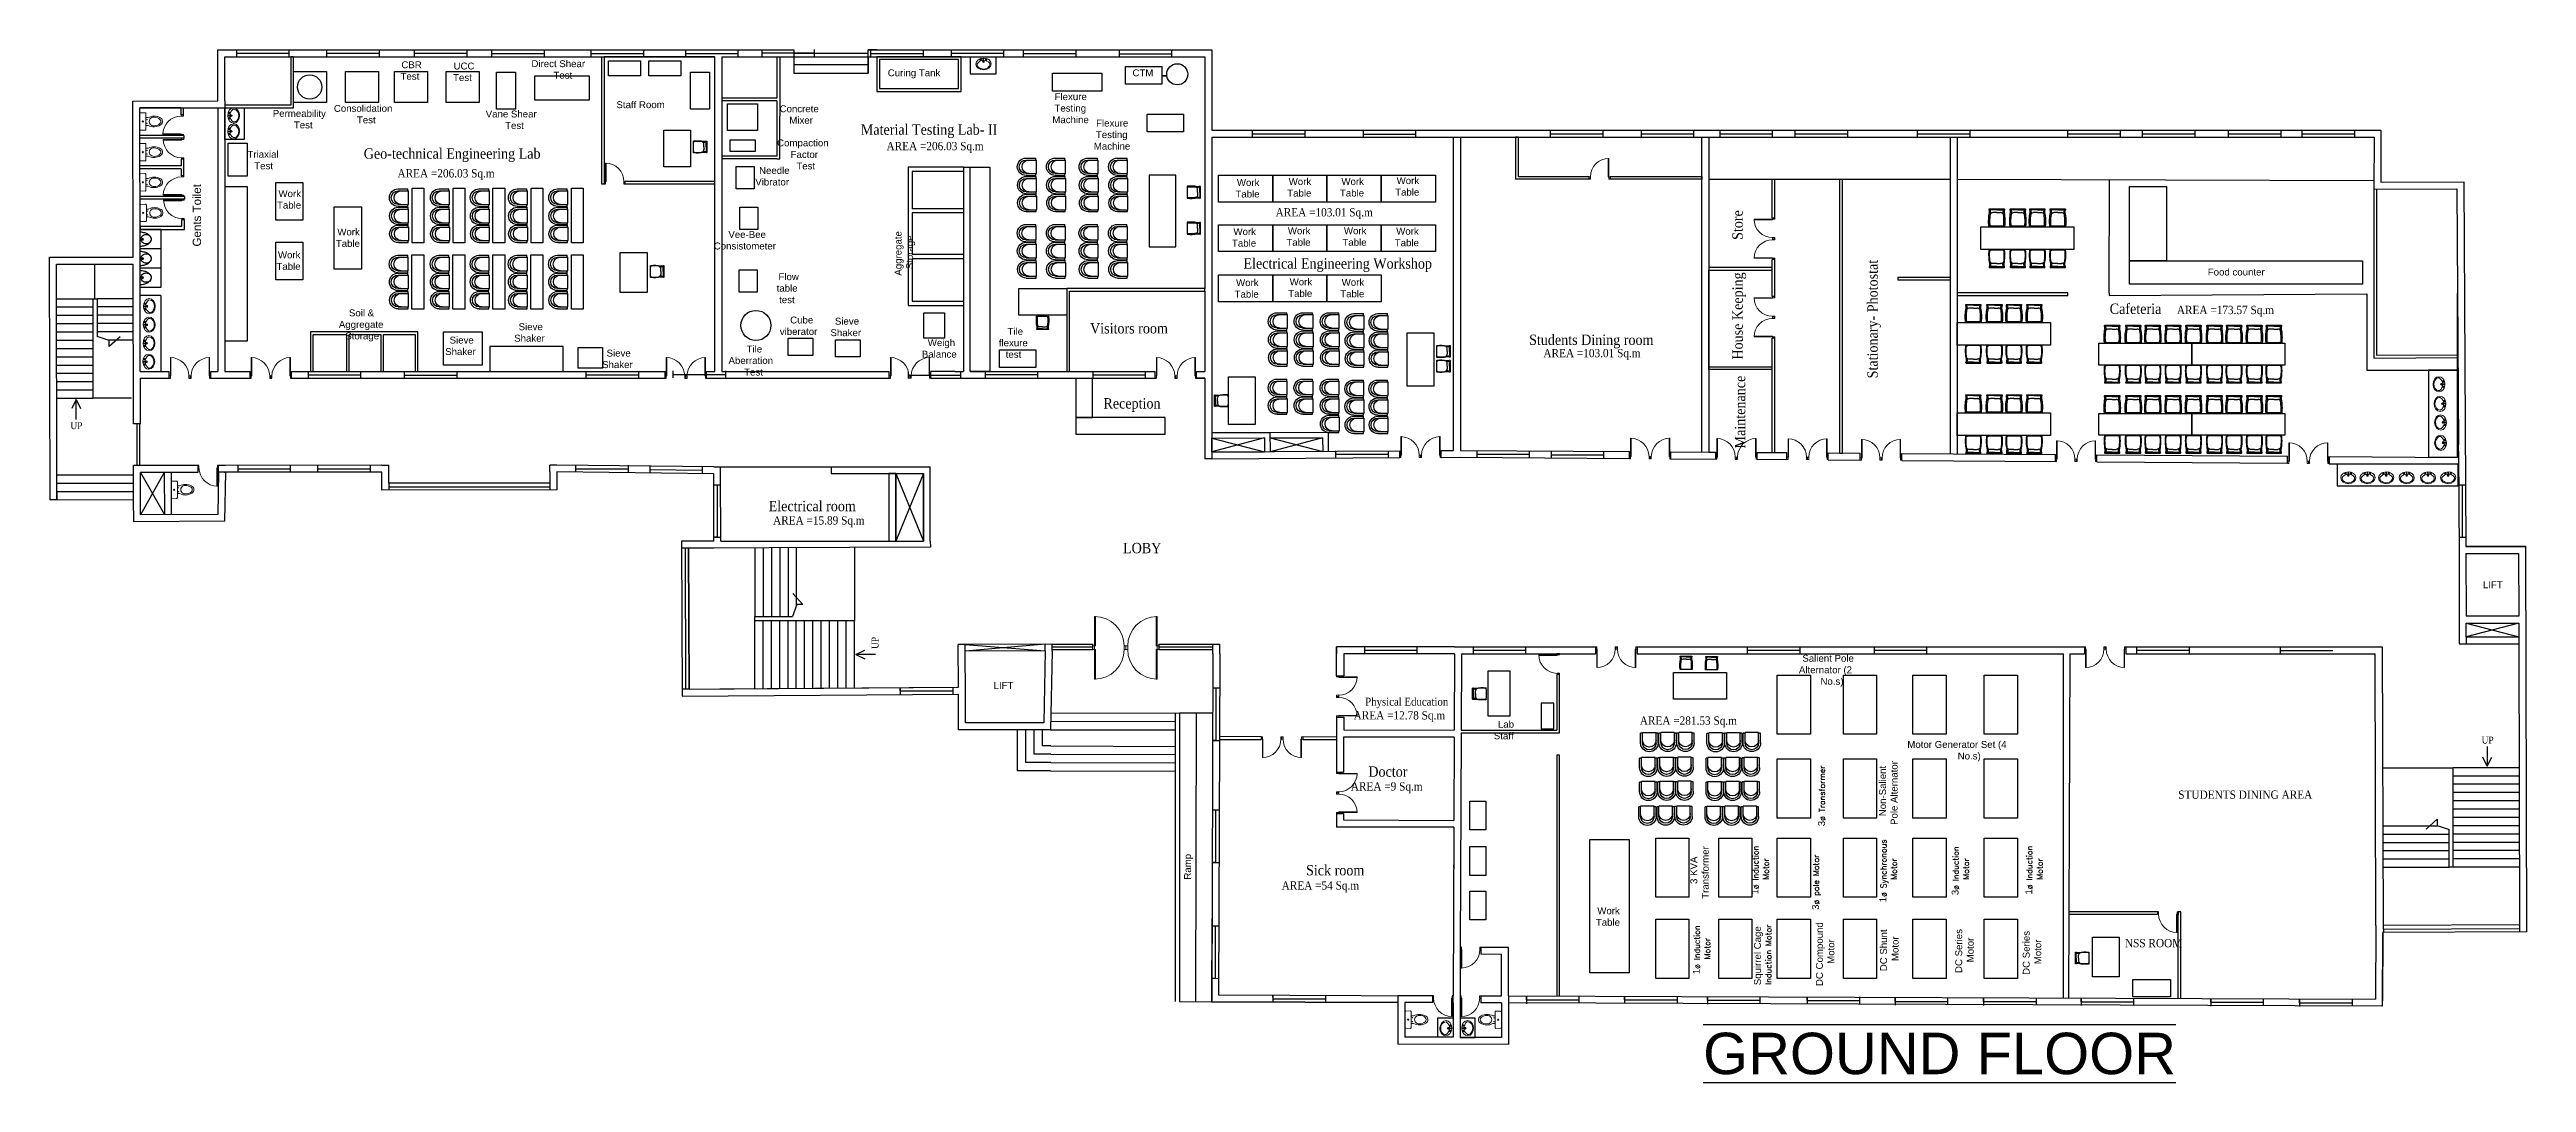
# Model space of a CAD drawing. Header units: millimetres. Extents: x 981.5 to 1069.8, y 230 to 266.8.
import ezdxf

# ---------------------------------------------------------------- set-up
doc = ezdxf.new("R2010")
doc.units = ezdxf.units.MM
doc.linetypes.add('HIDDEN', pattern=[0.375, 0.25, -0.125])
doc.layers.add('DOOR', color=10, linetype='Continuous', lineweight=15)
doc.layers.add('SANI', color=10, linetype='Continuous')
doc.styles.add('1MM', font='arial.ttf', dxfattribs={"height": 1000})
doc.styles.add('DUTCH', font='dutch.ttf')
doc.styles.add('ROMANT', font='arial.ttf', dxfattribs={"height": 2.5})

msp = doc.modelspace()

# ---------------------------------------------------------------- texts
at = {"style": 'DUTCH', "width": 0.9}
for s, height, p in [('Material Testing Lab- II ', 0.36922, (1010.438, 263.804)), ('Geo-technical Engineering Lab', 0.36922, (992.729, 262.95)), ('AREA =206.03 Sq.m', 0.29537, (1011.354, 263.252)), ('AREA =206.03 Sq.m', 0.29537, (993.931, 262.283)), ('AREA =103.01 Sq.m', 0.29537, (1025.217, 260.894)), ('Electrical Engineering Workshop', 0.36922, (1024.071, 259.034)), ('Cafeteria', 0.3692, (1054.934, 257.419)), ('AREA =173.57 Sq.m', 0.29537, (1057.327, 257.413)), ('Visitors room', 0.36922, (1018.606, 256.724)), ('Students Dining room', 0.36922, (1034.247, 256.314)), ('AREA =103.01 Sq.m', 0.29537, (1034.758, 255.876)), ('Reception ', 0.3692, (1019.083, 254.049)), ('UP', 0.2461, (982.278, 253.314)), ('Electrical room', 0.36922, (1007.154, 250.391)), ('AREA =15.89 Sq.m', 0.29537, (1007.312, 249.916)), ('LOBY', 0.3692, (1019.781, 248.894)), ('Physical Education', 0.28312, (1028.407, 243.465)), ('AREA =12.78 Sq.m', 0.29537, (1027.996, 242.971)), ('AREA =281.53 Sq.m', 0.29537, (1038.192, 242.783)), ('UP', 0.2461, (1068.184, 242.112)), ('Doctor', 0.3692, (1028.52, 240.931)), ('AREA =9 Sq.m', 0.29537, (1027.896, 240.438)), ('STUDENTS DINING AREA', 0.29537, (1057.377, 240.144)), ('Sick room', 0.3692, (1026.301, 237.417)), ('AREA =54 Sq.m', 0.29537, (1025.432, 236.91)), ('NSS ROOM', 0.2954, (1055.476, 234.855))]:
    msp.add_text(s, height=height, dxfattribs=at).set_placement(p)
for s, height, p in [('Store', 0.3692, (1041.858, 260.056)), ('House Keeping', 0.36922, (1041.861, 255.792)), ('Stationary- Photostat', 0.36922, (1046.669, 255.123)), ('Maintenance', 0.36922, (1041.948, 252.626)), ('UP', 0.2461, (1011.069, 245.485))]:
    msp.add_text(s, height=height, rotation=90, dxfattribs=at).set_placement(p)
at = {"linetype": 'Continuous', "ltscale": 0.1, "attachment_point": 1, "style": 'ROMANT'}
for s, width, heights, insert, char_height in [('\\pi0.50172;CBR \\P\\pi0.47241;Test ', 1.65982, [-0.656], (993.568, 266.419), 0.24615), ('\\pi0.48999;UCC \\P\\pi0.47241;Test', 1.65982, [-0.656], (995.438, 266.375), 0.24615), ('\\pi0.26261;Direct Shear \\P\\pi1.04794;Test ', 2.81087, [-0.656], (998.441, 266.458), 0.24615), ('\\pi0.18428;Curing Tank', 2.53699, [-0.328], (1011.214, 266.133), 0.24615), ('CTM', 2.53699, [-0.246], (1020.117, 266.131), 0.2461), ('\\pi-0.34807;Consolidation \\P\\pi0.47241;Test', 1.65982, [-0.656], (992.013, 264.866), 0.24615), ('\\pi0.20967;Staff Room', 2.494, [-0.246], (1001.523, 264.997), 0.24615), ('\\pi0.04459;Concrete \\P\\pi0.39036;Mixer', 1.65982, [-0.656], (1007.501, 264.852), 0.24615), ('\\pi0.65313;Flexure \\P\\pi0.64727;Testing \\P\\pi0.57108;Machine', 2.53699, [-1.067], (1016.69, 265.283), 0.24615), ('\\pi-0.27775;Permeability\\P\\pi0.47241;Test', 1.65982, [-0.656], (989.766, 264.686), 0.24615), ('\\pi0.19795;Vane Shear \\P\\pi0.8895;Test ', 2.494, [-0.656], (996.876, 264.666), 0.24615), ('\\pi0.65313;Flexure \\P\\pi0.64727;Testing \\P\\pi0.57108;Machine', 2.53699, [-1.067], (1018.168, 264.34), 0.24615), ('\\pi0.23213;Triaxial \\P\\pi0.47241;Test ', 1.65982, [-0.656], (988.354, 263.23), 0.24615), ('\\pi0.01508;Compaction \\P\\pi0.49565;Factor \\P\\pi0.70077;Test', 2.11653, [-1.067], (1007.442, 263.635), 0.24615), ('\\pi0.26143;Needle \\P\\pi0.12664;Vibrator', 1.65982, [-0.656], (1006.551, 262.653), 0.24615), ('\\pi0.43725;Work \\P\\pi0.3845;Table ', 1.65982, [-0.656], (1023.4, 262.225), 0.24615), ('\\pi0.43725;Work \\P\\pi0.3845;Table ', 1.65982, [-0.656], (1025.246, 262.257), 0.24615), ('\\pi0.43725;Work \\P\\pi0.3845;Table ', 1.65982, [-0.656], (1027.124, 262.261), 0.24615), ('\\pi0.43725;Work \\P\\pi0.3845;Table ', 1.65982, [-0.656], (1029.092, 262.291), 0.24615), ('\\pi0.43725;Work \\P\\pi0.3845;Table ', 1.65982, [-0.656], (989.254, 261.828), 0.24615), ('\\pi0.43725;Work \\P\\pi0.3845;Table ', 1.65982, [-0.656], (991.35, 260.463), 0.24615), ('\\pi0.05045;Vee-Bee \\P\\pi-0.47115;Consistometer', 1.65982, [-0.656], (1005.67, 260.373), 0.24615), ('\\pi0.43725;Work \\P\\pi0.3845;Table ', 1.65982, [-0.656], (1023.278, 260.474), 0.24615), ('\\pi0.43725;Work \\P\\pi0.3845;Table ', 1.65982, [-0.656], (1025.216, 260.504), 0.24615), ('\\pi0.43725;Work \\P\\pi0.3845;Table ', 1.65982, [-0.656], (1027.213, 260.504), 0.24615), ('\\pi0.43725;Work \\P\\pi0.3845;Table ', 1.65982, [-0.656], (1029.077, 260.489), 0.24615), ('\\pi0.43725;Work \\P\\pi0.3845;Table ', 1.65982, [-0.656], (989.235, 259.646), 0.24615), ('\\pi0.47241;Flow \\P\\pi0.40795;table \\P\\pi0.49585;test', 1.65982, [-1.067], (1007.032, 258.869), 0.24615), ('\\pi0.43725;Work \\P\\pi0.3845;Table ', 1.65982, [-0.656], (1023.371, 258.657), 0.24615), ('\\pi0.43725;Work \\P\\pi0.3845;Table ', 1.65982, [-0.656], (1025.28, 258.684), 0.24615), ('\\pi0.43725;Work \\P\\pi0.3845;Table ', 1.65982, [-0.656], (1027.134, 258.669), 0.24615), ('Food counter', 2.494, [-0.246], (1058.429, 259.035), 0.24615), ('\\pi0.86321;Soil & \\P\\pi0.50571;Aggregate \\P\\pi0.73427;Storage  ', 2.82821, [-1.149], (991.337, 257.578), 0.24615), ('\\pi0.39622;Sieve \\P\\pi0.23799;Shaker ', 1.65982, [-0.656], (997.851, 257.086), 0.24615), ('\\pi0.41381;Cube \\P\\pi0.04459;viberator', 1.65982, [-0.656], (1007.507, 257.326), 0.24615), ('\\pi0.39622;Sieve \\P\\pi0.23799;Shaker ', 1.65982, [-0.656], (1009.12, 257.284), 0.24615), ('\\pi0.56032;Tile \\P\\pi0.24971;flexure \\P\\pi0.49585;test ', 1.65982, [-1.067], (1015.105, 256.921), 0.24615), ('\\pi0.39622;Sieve \\P\\pi0.23799;Shaker ', 1.65982, [-0.656], (995.392, 256.61), 0.24615), ('\\pi0.39622;Sieve \\P\\pi0.23799;Shaker ', 1.65982, [-0.656], (1000.984, 256.146), 0.24615), ('\\pi1.03263;Tile \\P\\pi0.38796;Aberration \\P\\pi0.94472;Test ', 2.60443, [-1.067], (1005.337, 256.292), 0.24615), ('\\pi0.36106;Weigh \\P\\pi0.15008;Balance ', 1.65982, [-0.656], (1012.463, 256.518), 0.24615), ('\\pi0.49585;LIFT ', 1.65982, [-0.246], (1067.735, 247.892), 0.24615), ('\\pi0.41606;Salient Pole \\P\\pi0.29299;Alternator (2 \\P\\pi1.06073;No.s)', 3.00054, [-1.242], (1043.568, 245.273), 0.24615), ('\\pi0.49585;LIFT ', 1.65982, [-0.246], (1014.675, 244.304), 0.24615), ('\\pi0.5486;Lab \\P\\pi0.40209;Staff ', 1.65982, [0.669], (1032.589, 242.921), 0.24615), ('\\pi0.13648;Motor Generator Set (4 \\P\\pi1.92983;No.s)', 4.73875, [-0.832], (1047.588, 242.203), 0.24615), ('\\pi0.43725;Work \\P\\pi0.3845;Table ', 1.65982, [-0.656], (1036.241, 236.278), 0.24615), ('{\\L\\OGROUND FLOOR}', 31.58857, [-2.068], (1040.447, 231.81), 1.47687)]:
    msp.add_mtext_dynamic_manual_height_columns(s, width=width, gutter_width=12.307, heights=heights, dxfattribs=dict(at, insert=insert, char_height=char_height))
at = {"insert": (986.635, 259.82, 0.082), "char_height": 0.29537, "attachment_point": 1, "rotation": 90, "style": '1MM'}
msp.add_mtext_dynamic_manual_height_columns('Gents Toilet', width=406.1697, gutter_width=9.846, heights=[-0.295], dxfattribs=at)
at = {"linetype": 'Continuous', "ltscale": 0.1, "char_height": 0.24615, "attachment_point": 1, "rotation": 90, "style": 'ROMANT'}
for s, width, heights, insert in [('\\pi0.73407;Aggregate \\P\\pi0.96263;Storage ', 3.28492, [-0.738], (1011.643, 258.049)), ('\\pi0.22941;3{\\Fromant|c0;\\H0.83333x;ø Transformer}', 2.8812, [-0.246], (1044.541, 238.938)), ('\\pi0.4102;Non-Salient \\P\\pi0.09959;Pole Alternator', 3.00054, [-0.656], (1046.718, 239.113)), ('\\pi0.87798;3 KVA \\P\\pi0.35053;Transformer', 2.8812, [-0.656], (1039.992, 236.232)), ('\\pi0.50193;1{\\Fromant|c0;\\H0.83333x;ø Induction \\P\\pi1.03036;Motor}', 2.8812, [-0.615], (1042.17, 236.232)), ('\\pi0.32221;3{\\Fromant|c0;\\H0.83333x;ø pole Motor}', 2.8812, [-0.315], (1044.33, 235.863)), ('\\pi0.22355;1{\\Fromant|c0;\\H0.83333x;ø Synchronous \\P\\pi1.03036;Motor}', 2.8812, [-0.615], (1046.731, 236.232)), ('\\pi0.47849;3{\\Fromant|c0;\\H0.83333x;ø Induction \\P\\pi1.03036;Motor}', 2.8812, [-0.615], (1049.303, 236.232)), ('\\pi0.50193;1{\\Fromant|c0;\\H0.83333x;ø Induction \\P\\pi1.03036;Motor}', 2.8812, [-0.615], (1051.928, 236.232)), ('\\pi0.34934;Ramp ', 1.65982, [-0.328], (1021.956, 236.915)), ('\\pi0.50193;1{\\Fromant|c0;\\H0.83333x;ø Induction \\P\\pi1.03036;Motor}', 2.8812, [-0.615], (1040.083, 233.393)), ('\\pi0.22159;Squirrel Cage{\\Fromant|c0;\\H0.83333x; \\P\\pi0.23918;Induction Motor}', 2.8812, [-0.615], (1042.261, 233.28)), ('\\pi0.15713;DC Compound \\P\\pi0.94831;Motor', 2.8812, [-0.656], (1044.468, 233.316)), ('\\pi0.58495;DC Shunt \\P\\pi0.94831;Motor', 2.8812, [-0.656], (1046.753, 233.416)), ('\\pi0.56737;DC Series \\P\\pi0.94831;Motor', 2.8812, [-0.656], (1049.432, 233.37)), ('\\pi0.56737;DC Series \\P\\pi0.94831;Motor', 2.8812, [-0.656], (1051.837, 233.302))]:
    msp.add_mtext_dynamic_manual_height_columns(s, width=width, gutter_width=12.307, heights=heights, dxfattribs=dict(at, insert=insert))

# ---------------------------------------------------------------- blocks, each defined once
blk = doc.blocks.new('WC1')
at = {"layer": 'DOOR'}
for p, q in [((-29.3, -7.5), (-29.8, -22.7)), ((24.3, -5), (-26.8, -5))]:
    blk.add_line(p, q, dxfattribs=at)
for points in [[(26.8, -7.5), (27.3, -22.7, -0.423393), (24.7, -25.4), (-27.3, -25.4, -0.423393), (-29.8, -22.7), (-29.3, -7.5, -0.405093), (-26.8, -5), (24.3, -5, -0.405093), (26.8, -7.5, -0.407682)], [(11.5, -25.4), (11.5, -33, -0.265683), (10, -73.3, -0.649464), (-14.1, -70.9, -0.243179), (-14, -33), (-14, -25.4), (11.5, -25.4)], [(12.6, -52, 1.119632), (-15.2, -52, 17.71796)]]:
    blk.add_lwpolyline(points, format="xyb", dxfattribs=at)
blk.add_lwpolyline([(-14, -25.4), (-14, -33)], dxfattribs=at)
for centre, radius in [((-7.6, -29.2), 0.636), ((-1.3, -15.2), 1.91), ((5.1, -29.2), 0.636)]:
    blk.add_circle(centre, radius, dxfattribs=at)
blk.add_arc((-26.8, -7.5), 2.54, 90, 178.21009, dxfattribs=at)
blk.add_ellipse((-1.3, -52), major_axis=(0, -22.4), ratio=0.622298, start_param=4.712389, end_param=7.853982, dxfattribs=at)
blk = doc.blocks.new('A$C764D24B9')
at = {"layer": 'DOOR'}
for points in [[(0.056, 0.111), (0.083, 0.111), (0.083, 1), (0.056, 1)], [(0, 0), (0.056, 0), (0.056, 0.111), (0, 0.111)], [(0.944, 0), (1, 0), (1, 0.111), (0.944, 0.111)]]:
    blk.add_lwpolyline(points, close=True, dxfattribs=at)
blk.add_arc((0.056, 0.111), 0.889, 0, 90, dxfattribs=at)
blk = doc.blocks.new('UR1P')
at = {"layer": 'SANI'}
for points in [[(-30, 0, 0.066402), (-27, -18, 0.078959), (-21, -32, 0.107161), (-11, -42, 0.141785), (0, -45, 0.141785), (11, -42, 0.107161), (21, -32, 0.078959), (27, -18, 0.066402), (30, 0)], [(0, -45, 0.104192), (7, -44, 0.100673), (14, -39, 0.096065), (18, -33, 0.093043), (19, -25, 0.093043), (18, -17, 0.096065), (14, -10, 0.100673), (7, -6, 0.104192), (0, -4, 0.104192), (-7, -6, 0.100673), (-14, -10, 0.096065), (-18, -17, 0.093043), (-19, -25, 0.093043), (-18, -33, 0.096065), (-14, -39, 0.100673), (-7, -44, 0.104192)]]:
    blk.add_lwpolyline(points, format="xyb", close=True, dxfattribs=at)
blk.add_circle((0, -11), 2.97, dxfattribs=at)
blk = doc.blocks.new('WB5')
at = {"layer": 'DOOR'}
for p, q in [((4.7, 11.3), (6.8, 10.5)), ((5.3, -11), (7.3, -10.1))]:
    blk.add_line(p, q, dxfattribs=at)
for points in [[(2.4, 0.1, 1), (5, 0.1, 1)], [(3.2, 7.9, 1), (5.9, 7.9, 1)], [(3.6, -7.7, -1), (6.3, -7.6, -1)]]:
    blk.add_lwpolyline(points, format="xyb", close=True, dxfattribs=at)
for centre, radius in [((3.7, 0.1), 1.32), ((11.8, 0.3), 2.73), ((11.8, 0.3), 2.19)]:
    blk.add_circle(centre, radius, dxfattribs=at)
for centre, radius, start, end in [((5.6, 13.6), 2.49, 151.64028, 249.46494), ((7.7, 12.8), 2.49, 249.46494, 334.30149), ((32.6, 0.8), 25.2, 127.66927, 236.44999), ((18.2, 19.4), 1.66, 91.59759, 127.66927), ((6.3, -13.3), 2.49, 113.40408, 211.22873), ((8.3, -12.4), 2.49, 28.56753, 113.40408)]:
    blk.add_arc(centre, radius, start, end, dxfattribs=at)
blk.add_ellipse((19.5, 0.5), major_axis=(-0.6, 24.9), ratio=0.783308, dxfattribs=at)
blk.add_open_spline([(18.7, -20.2), (23.5, -20.6), (25, -20), (30.8, -16.4), (34.3, -10.8), (37.3, 2.3), (34.9, 9.5), (28.9, 18.7), (25, 21.3), (18.2, 21.1)], degree=3, knots=[3.262053, 3.262053, 3.262053, 3.262053, 3.577225, 3.577225, 4.479784, 4.479784, 5.382343, 5.382343, 6.141594, 6.141594, 6.141594, 6.141594], dxfattribs=at)
blk = doc.blocks.new('A$C2C166547')
at = {"color": 0}
for p, q in [((0.016, 0.02), (0.006, 0.02)), ((0.016, 0.02), (0.006, 0.016)), ((0.017, 0.001), (0.016, 0.02)), ((0.201, 0.464), (0.017, 0.464)), ((0.201, 0.456), (0.018, 0.456)), ((0.201, 0.455), (0.018, 0.455)), ((0.201, 0.374), (0.094, 0.374)), ((0.201, 0.464), (0.385, 0.464)), ((0.201, 0.456), (0.385, 0.456)), ((0.201, 0.455), (0.385, 0.455)), ((0.201, 0.374), (0.308, 0.374)), ((0.385, 0.001), (0.387, 0.02)), ((0.387, 0.02), (0.396, 0.016)), ((0.387, 0.02), (0.396, 0.02))]:
    blk.add_line(p, q, dxfattribs=at)
blk.add_lwpolyline([(0.023, 0.369, 0.080461), (0.008, 0, 0.080461)], format="xyb", dxfattribs=at)
for centre, radius, start, end in [((0.014, -0.011), 0.012, 71.75361, 116.5375), ((0.018, 0.461), 0.00242, 100.34496, 201.37417), ((-0.216, 0.394), 0.241, 354.55133, 15.96258), ((0.018, 0.455), 0.000725, 87.37617, 197.52085), ((0.018, 0.454), 0.000433, 71.7715, 189.22024), ((0.095, 0.276), 0.0978, 90.51639, 143.19267), ((-0.282, 0.346), 0.317, 1.15909, 17.56409), ((0.307, 0.276), 0.0978, 36.80733, 89.48361), ((0.685, 0.346), 0.317, 162.43591, 178.84091), ((0.618, 0.394), 0.241, 164.03742, 185.44867), ((-0.752, 0.137), 1.154, 353.16375, 11.56433), ((0.384, 0.461), 0.00242, 338.62583, 79.65504), ((0.385, 0.455), 0.000725, 342.47915, 92.62383), ((0.385, 0.454), 0.000433, 350.77976, 108.2285), ((0.389, -0.011), 0.012, 63.4625, 108.24639)]:
    blk.add_arc(centre, radius, start, end, dxfattribs=at)
blk = doc.blocks.new('armchair032')
at = {"color": 0}
for p, q in [((-315, 375), (-315, 20)), ((-245, 20), (-315, 20)), ((-245, 375), (-245, 0)), ((245, 0), (-245, 0)), ((245, 375), (245, 0)), ((315, 20), (245, 20)), ((315, 375), (315, 20))]:
    blk.add_line(p, q, dxfattribs=at)
for centre, radius in [((0, 375), 315), ((0, 375), 245), ((0, 275), 245)]:
    blk.add_arc(centre, radius, 0.00003, 179.99998, dxfattribs=at)

# ---------------------------------------------------------------- linework, layer by layer
at = {"linetype": 'Continuous', "ltscale": 0.1}
for p, q in [((987.529, 266.83), (1008.051, 266.83)), ((987.533, 265.011), (987.529, 266.83)), ((987.529, 266.584), (987.53, 266.584)), ((987.775, 266.83), (987.775, 266.831)), ((987.776, 266.584), (1005.237, 266.584)), ((987.779, 265.011), (987.776, 266.584)), ((988.191, 266.827), (988.191, 266.581)), ((988.191, 266.704), (990.062, 266.704)), ((990.062, 266.827), (990.062, 266.581)), ((990.227, 266.584), (990.129, 266.584)), ((990.129, 266.584), (990.129, 264.863, 1.208)), ((990.228, 264.765, 1.278), (990.227, 266.584)), ((991.406, 266.837), (991.406, 266.591)), ((991.406, 266.714), (993.277, 266.714)), ((993.277, 266.837), (993.277, 266.591)), ((994.527, 266.83), (994.527, 266.583)), ((994.527, 266.706), (996.398, 266.706)), ((996.398, 266.83), (996.398, 266.583)), ((997.281, 266.825), (997.281, 266.579)), ((997.281, 266.702), (999.152, 266.702)), ((999.152, 266.825), (999.152, 266.579)), ((1000.824, 266.816), (1000.824, 266.57)), ((1000.824, 266.693), (1002.694, 266.693)), ((1001.2, 266.584), (1001.2, 262.055)), ((1005.237, 266.584), (1001.299, 266.584)), ((1001.299, 266.584), (1001.299, 262.153)), ((1002.694, 266.816), (1002.694, 266.57)), ((1004.187, 266.82), (1004.187, 266.574)), ((1004.187, 266.697), (1006.058, 266.697)), ((1005.239, 255.373, 51.306), (1005.237, 266.584)), ((1005.483, 266.584), (1005.483, 255.373, 51.306)), ((1005.483, 266.584), (1014.091, 266.584, 0)), ((1005.483, 266.584), (1007.452, 266.584)), ((1006.058, 266.82), (1006.058, 266.574)), ((1006.907, 266.839), (1006.907, 266.593)), ((1006.907, 266.716), (1008.778, 266.716)), ((1007.452, 266.584), (1007.452, 265.107)), ((1007.452, 266.584), (1007.551, 266.584)), ((1007.551, 266.584), (1007.551, 264.462)), ((1008.051, 266.83), (1008.051, 266.584, 0)), ((1008.051, 266.707, 0), (1010.697, 266.707, 0)), ((1008.051, 266.584, 0), (1008.051, 265.993, 0)), ((1008.778, 266.839), (1008.778, 266.593)), ((1010.697, 266.83), (1022.944, 266.83)), ((1011.005, 266.83), (1010.697, 266.83)), ((1010.697, 266.584, 0), (1010.697, 266.83)), ((1010.697, 265.993, 0), (1010.697, 266.584, 0)), ((1010.697, 266.584, 0), (1010.697, 265.993, 0)), ((1010.697, 266.584, 0), (1010.697, 266.289, 0)), ((1010.785, 266.82), (1010.785, 266.574)), ((1010.785, 266.697), (1012.656, 266.697)), ((1012.656, 266.82), (1012.656, 266.574)), ((1013.656, 266.834), (1013.656, 266.588)), ((1013.656, 266.711), (1015.526, 266.711)), ((1014.091, 266.584, 0), (1014.337, 266.584, 0)), ((1014.337, 266.584, 0), (1022.698, 266.584, 0)), ((1014.337, 266.584, 0), (1014.337, 265.972, 0)), ((1015.261, 265.972, 0), (1015.261, 266.584, 0)), ((1015.526, 266.834), (1015.526, 266.588)), ((1016.223, 266.824), (1016.223, 266.578)), ((1016.223, 266.701), (1018.094, 266.701)), ((1018.094, 266.824), (1018.094, 266.578)), ((1019.637, 266.815), (1019.637, 266.569)), ((1019.637, 266.692), (1021.508, 266.692)), ((1021.508, 266.815), (1021.508, 266.569)), ((1022.698, 266.584), (1022.698, 263.963)), ((1022.698, 266.584), (1022.698, 258.326, 37.789)), ((1022.944, 266.83), (1022.944, 263.963)), ((1010.697, 266.289, 0), (1008.051, 266.289, 0)), ((1008.051, 265.993, 0), (1010.697, 265.993, 0)), ((1014.337, 265.972, 0), (1015.261, 265.972, 0)), ((1021.162, 265.911), (1021.337, 265.912)), ((1021.165, 265.905), (1021.34, 265.905)), ((984.502, 265.004), (987.533, 265.011)), ((984.514, 259.442), (984.502, 265.004)), ((984.748, 264.759), (987.534, 264.765)), ((984.76, 259.443), (984.748, 264.759)), ((986.212, 264.759), (984.748, 264.759)), ((986.212, 264.759), (986.212, 264.508)), ((986.311, 264.508), (986.311, 264.759)), ((987.533, 264.765, 1.278), (987.533, 255.373, 50.028)), ((987.533, 264.765, 1.278), (987.779, 264.765, 1.278)), ((987.779, 265.011), (987.779, 255.373, 50.028)), ((990.129, 264.863, 1.278), (987.779, 264.863, 1.278)), ((987.779, 264.765, 1.278), (990.228, 264.765, 1.278)), ((1007.452, 265.107), (1005.483, 265.107)), ((1007.452, 265.009), (1005.483, 265.009)), ((1007.452, 265.009), (1007.452, 263.04)), ((986.311, 264.508), (986.212, 264.508)), ((1007.551, 262.941), (1007.551, 264.462)), ((1022.698, 263.963), (1022.698, 258.326, 32.726)), ((1022.944, 263.963), (1064.599, 263.963)), ((1024.383, 263.957), (1024.383, 263.711)), ((1026.254, 263.957), (1026.254, 263.711)), ((1028.335, 263.943), (1028.335, 263.696)), ((1030.206, 263.943), (1030.206, 263.696)), ((1035, 263.963), (1035, 263.717)), ((1036.87, 263.963), (1036.87, 263.717)), ((1038.235, 263.963), (1038.235, 263.717)), ((1040.106, 263.963), (1040.106, 263.717)), ((1041.039, 263.963), (1041.039, 263.717)), ((1042.91, 263.963), (1042.91, 263.717)), ((1043.718, 263.963), (1043.718, 263.717)), ((1045.588, 263.963), (1045.588, 263.717)), ((1048.078, 263.963), (1048.078, 263.717)), ((1049.949, 263.963), (1049.949, 263.717)), ((1053.431, 263.963), (1053.431, 263.717)), ((1055.302, 263.963), (1055.302, 263.717)), ((1056.092, 263.963), (1056.092, 263.717)), ((1057.963, 263.963), (1057.963, 263.717)), ((1059.155, 263.963), (1059.155, 263.717)), ((1061.026, 263.963), (1061.026, 263.717)), ((1061.781, 263.963), (1061.781, 263.717)), ((1063.652, 263.963), (1063.652, 263.717)), ((986.324, 263.774), (984.748, 263.774)), ((986.324, 263.676), (984.748, 263.676)), ((986.324, 263.774), (986.324, 263.676)), ((1007.452, 263.04), (1005.483, 263.04)), ((1022.944, 263.716), (1064.352, 263.717)), ((1022.944, 263.716), (1022.944, 252.505, 51.306)), ((1024.383, 263.834), (1026.254, 263.834)), ((1028.335, 263.819), (1030.206, 263.819)), ((1031.552, 252.557, 51.068), (1031.552, 263.716)), ((1031.798, 263.716), (1031.798, 252.558)), ((1033.857, 263.717), (1033.758, 263.717)), ((1033.758, 263.717), (1033.758, 262.221)), ((1033.857, 263.717), (1033.857, 262.32)), ((1035, 263.84), (1036.87, 263.84)), ((1038.235, 263.84), (1040.106, 263.84)), ((1040.405, 252.498, 51.337), (1040.405, 263.716)), ((1040.651, 263.716), (1040.651, 252.496)), ((1041.039, 263.84), (1042.91, 263.84)), ((1043.718, 263.84), (1045.588, 263.84)), ((1048.078, 263.84), (1049.949, 263.84)), ((1049.259, 252.436, 51.62), (1049.259, 263.716)), ((1049.505, 263.716), (1049.505, 252.434)), ((1053.431, 263.84), (1055.302, 263.84)), ((1056.092, 263.84), (1057.963, 263.84)), ((1059.155, 263.84), (1061.026, 263.84)), ((1061.781, 263.84), (1063.652, 263.84)), ((1064.598, 263.717), (1064.599, 263.717)), ((986.225, 262.691), (984.748, 262.691)), ((986.225, 262.593), (984.748, 262.593)), ((986.225, 262.593), (984.748, 262.593)), ((986.324, 262.937), (986.225, 262.937)), ((986.225, 262.937), (986.225, 262.691)), ((986.225, 262.593), (986.225, 262.342)), ((986.324, 262.342), (986.225, 262.342)), ((986.324, 262.342), (986.324, 262.937)), ((1001.299, 262.153), (1001.299, 262.055)), ((1002.037, 262.153), (1005.238, 262.153)), ((1002.037, 262.055), (1002.037, 262.153)), ((1007.452, 262.941), (1005.483, 262.941)), ((1007.452, 262.941), (1007.551, 262.941)), ((1014.091, 262.646, 18.022), (1012.121, 262.646, 18.022)), ((1012.121, 262.646, 18.022), (1012.121, 257.723, 18.022)), ((1014.091, 262.498, 18.022), (1012.269, 262.498, 18.022)), ((1012.269, 262.498, 18.022), (1012.269, 261.165, 18.022)), ((1014.091, 262.646, 18.022), (1014.091, 255.373, 51.306)), ((1014.091, 262.646, 18.022), (1014.337, 262.646, 18.022)), ((1014.337, 255.373, 51.306), (1014.337, 262.646, 18.022)), ((1036.434, 262.221), (1033.758, 262.221)), ((1033.857, 262.32), (1036.392, 262.32)), ((1036.392, 262.221), (1036.392, 262.32)), ((1040.405, 262.221), (1037.09, 262.221)), ((1037.131, 262.32), (1040.405, 262.32)), ((1037.131, 262.32), (1037.131, 262.221)), ((1040.405, 262.32), (1040.405, 262.221)), ((1040.651, 262.221), (1049.259, 262.221)), ((1042.907, 260.837, -0.37), (1042.907, 262.221)), ((1043.005, 260.796, -0.381), (1043.005, 262.221)), ((1045.321, 252.464, 51.475), (1045.321, 262.221)), ((1045.419, 252.464, 51.475), (1045.419, 262.221)), ((1049.505, 262.221), (1064.348, 262.176)), ((1054.92, 258.174), (1054.932, 262.205)), ((986.337, 261.608), (984.761, 261.608)), ((986.337, 261.51), (984.761, 261.51)), ((986.337, 261.608), (986.337, 261.51)), ((987.779, 261.963), (988.58, 261.963)), ((988.58, 261.963), (988.58, 256.449)), ((1001.2, 262.055), (1001.34, 262.055)), ((1001.996, 262.055), (1005.238, 262.055)), ((1064.347, 261.868), (1064.347, 255.846)), ((1064.445, 261.868), (1064.445, 255.945)), ((986.238, 260.529), (984.761, 260.529)), ((984.761, 260.525), (984.761, 260.427)), ((984.761, 260.431), (986.337, 260.431)), ((985.5, 260.427), (984.761, 260.427)), ((985.5, 260.427), (985.5, 258.359)), ((986.337, 260.776), (986.238, 260.776)), ((986.238, 260.776), (986.238, 260.529)), ((986.337, 260.431), (986.337, 260.776)), ((1014.091, 261.165, 18.022), (1012.269, 261.165, 18.022)), ((1012.269, 261.018, 18.022), (1012.269, 259.535, 18.022)), ((1014.091, 261.018, 18.022), (1012.269, 261.018, 18.022)), ((1043.005, 260.837), (1042.907, 260.837)), ((985.5, 259.737), (984.761, 259.737)), ((1014.091, 259.535, 18.022), (1012.269, 259.535, 18.022)), ((1043.005, 260.057, -0.579), (1043.005, 260.139, -0.557)), ((981.534, 259.436), (984.514, 259.442)), ((981.553, 250.797), (981.534, 259.436)), ((981.781, 259.19), (984.514, 259.196)), ((981.798, 251.043), (981.781, 259.19)), ((984.514, 259.442), (984.514, 259.442)), ((984.524, 253.499, 70.65), (984.514, 259.196, 2.926)), ((984.767, 255.373, 48.385), (984.76, 259.443)), ((985.5, 259.048), (984.761, 259.048)), ((1012.269, 259.387, 18.022), (1012.269, 257.871, 18.022)), ((1014.091, 259.387, 18.022), (1012.269, 259.387, 18.022)), ((1042.907, 259.077), (1040.651, 259.077)), ((1040.651, 255.533), (1040.651, 258.979)), ((1040.651, 258.979), (1042.907, 258.979)), ((1042.907, 258.037, -1.119), (1042.907, 259.36, -0.765)), ((1043.005, 259.36), (1042.907, 259.36)), ((1042.907, 258.979), (1042.907, 259.077)), ((1043.005, 257.996, -1.13), (1043.005, 259.401, -0.754)), ((1047.388, 258.733), (1049.259, 258.733)), ((1047.388, 258.733), (1047.388, 258.635)), ((1047.388, 258.635), (1049.259, 258.635)), ((985.5, 258.359), (984.761, 258.359)), ((985.505, 258.07, 48.505), (984.767, 258.07, 48.385)), ((985.505, 258.07, 48.505), (985.505, 255.373, 48.385)), ((1012.121, 257.723, 18.022), (1014.091, 257.723, 18.022)), ((1012.269, 257.871, 18.022), (1014.091, 257.871, 18.022)), ((1022.698, 258.326, 49.877), (1017.775, 258.326, 49.877)), ((1017.775, 258.326, 49.877), (1017.775, 255.373, 51.306)), ((1017.874, 258.326, 49.877), (1017.874, 258.326, 49.877)), ((1017.874, 255.373, 51.306), (1017.874, 258.228, 49.925)), ((1017.874, 258.228, 49.877), (1022.698, 258.228, 49.877)), ((1022.698, 258.228, 49.877), (1022.698, 258.326, 37.789)), ((1022.698, 258.228, 33.298), (1022.698, 255.373, 49.877)), ((1022.698, 258.228, 38.24), (1022.698, 255.373, 51.306)), ((1043.005, 258.037), (1042.907, 258.037)), ((1053.443, 258.174), (1049.505, 258.174)), ((1049.505, 258.075), (1053.443, 258.075)), ((1053.443, 258.075), (1053.443, 258.174)), ((1054.92, 258.174), (1054.92, 258.075)), ((1054.92, 258.075), (1064.09, 258.131)), ((1043.005, 257.258, -1.328), (1043.005, 257.34, -1.306)), ((988.58, 256.449), (987.785, 256.449)), ((990.832, 256.78), (990.831, 255.373, 51.306)), ((994.66, 256.78), (990.832, 256.78)), ((990.832, 256.78), (990.832, 256.682)), ((990.93, 255.373, 51.306), (990.93, 256.682, 3.589)), ((990.93, 256.682), (992.111, 256.682)), ((990.93, 256.682), (992.111, 256.682)), ((992.111, 256.682), (992.11, 255.373, 51.306)), ((992.209, 256.682), (993.341, 256.682)), ((992.209, 255.373, 51.306), (992.209, 256.682)), ((992.209, 256.682), (993.341, 256.682)), ((993.341, 256.682), (993.34, 255.373, 51.306)), ((993.438, 256.682), (994.562, 256.682)), ((993.438, 255.373, 51.306), (993.438, 256.682)), ((994.66, 256.78), (994.562, 256.78)), ((994.562, 256.682), (994.562, 255.373)), ((994.66, 255.373), (994.66, 256.78)), ((1042.907, 252.48, -2.606), (1042.907, 256.561, -1.514)), ((1043.005, 256.561), (1042.907, 256.561)), ((1043.005, 252.48, -2.606), (1043.005, 256.602, -1.503)), ((1064.346, 255.944), (1064.347, 255.944)), ((1064.445, 255.945), (1067.338, 255.962)), ((984.767, 255.373, 51.306), (985.8, 255.373, 51.306)), ((984.767, 255.373, 48.385), (985.505, 255.373, 48.385)), ((984.767, 255.126, 51.306), (985.841, 255.126, 51.306)), ((984.772, 253.499, 78.201), (984.772, 255.126, 51.306)), ((985.8, 255.126), (985.8, 255.373, 51.306)), ((986.497, 255.126, 51.306), (986.579, 255.126, 51.306)), ((987.236, 255.126, 51.306), (988.721, 255.126, 51.306)), ((987.277, 255.373, 51.306), (987.533, 255.373, 51.306)), ((987.277, 255.126), (987.277, 255.373, 51.306)), ((987.779, 255.373, 51.306), (988.68, 255.373, 51.306)), ((988.68, 255.126, 51.306), (988.68, 255.373, 51.306)), ((989.377, 255.126, 51.306), (989.459, 255.126, 51.306)), ((989.377, 255.126, 51.306), (989.459, 255.126, 51.306)), ((990.115, 255.126, 51.306), (1003.507, 255.126, 51.306)), ((990.156, 255.126, 51.306), (990.156, 255.373, 51.306)), ((990.156, 255.373, 51.306), (1003.466, 255.372, 51.306)), ((990.747, 255.376), (990.747, 255.13)), ((990.747, 255.253), (992.618, 255.253)), ((990.831, 255.373, 51.306), (990.93, 255.373, 51.306)), ((992.11, 255.373, 51.306), (992.209, 255.373, 51.306)), ((992.618, 255.376), (992.618, 255.13)), ((993.34, 255.373, 51.306), (993.438, 255.373, 51.306)), ((994.17, 255.365), (994.17, 255.119)), ((994.17, 255.242), (996.041, 255.242)), ((996.041, 255.365), (996.041, 255.119)), ((1000.647, 255.373), (1000.647, 255.127)), ((1000.647, 255.25), (1002.518, 255.25)), ((1002.518, 255.373), (1002.518, 255.127)), ((1003.466, 255.126, 51.306), (1003.466, 255.372, 51.306)), ((1003.745, 255.387), (1003.745, 255.141)), ((1003.745, 255.264), (1005.616, 255.264)), ((1004.164, 255.126, 51.306), (1004.246, 255.126, 51.306)), ((1004.164, 255.126, 51.306), (1004.246, 255.126, 51.306)), ((1004.902, 255.126, 51.306), (1011.495, 255.126, 51.306)), ((1004.943, 255.126, 51.306), (1004.943, 255.372, 51.306)), ((1004.943, 255.372, 51.306), (1005.239, 255.372, 51.306)), ((1005.483, 255.373, 51.306), (1011.454, 255.373, 51.306)), ((1005.616, 255.387), (1005.616, 255.141)), ((1011.454, 255.126, 51.306), (1011.454, 255.373, 51.306)), ((1012.121, 255.361), (1012.121, 255.115)), ((1012.121, 255.238), (1013.991, 255.238)), ((1012.931, 255.126, 51.306), (1012.931, 255.373, 51.306)), ((1013.795, 255.373, 51.306), (1012.931, 255.373, 51.306)), ((1012.931, 255.126, 51.306), (1013.754, 255.126, 51.306)), ((1013.754, 255.126, 51.306), (1020.967, 255.126, 51.306)), ((1013.795, 255.373, 51.306), (1014.091, 255.373, 51.306)), ((1013.991, 255.361), (1013.991, 255.115)), ((1014.337, 255.373, 51.306), (1017.775, 255.373, 51.306)), ((1014.866, 255.382), (1014.866, 255.136)), ((1014.866, 255.259), (1016.737, 255.259)), ((1016.737, 255.382), (1016.737, 255.136)), ((1017.775, 255.373, 51.306), (1017.874, 255.373, 51.306)), ((1017.874, 255.373, 51.306), (1020.926, 255.373, 51.306)), ((1018.102, 255.126), (1018.102, 253.134)), ((1018.693, 253.725), (1018.693, 255.126, 51.306)), ((1018.703, 255.373), (1018.703, 255.126)), ((1018.703, 255.249), (1020.574, 255.249)), ((1020.574, 255.373), (1020.574, 255.126)), ((1020.926, 255.126, 49.877), (1020.926, 255.373, 51.306)), ((1021.623, 255.126, 51.306), (1021.705, 255.126, 51.306)), ((1022.362, 255.126, 51.306), (1022.698, 255.126, 51.306)), ((1022.403, 255.373, 51.306), (1022.698, 255.373, 51.306)), ((1022.403, 255.126, 49.877), (1022.403, 255.373, 51.306)), ((1022.698, 255.126, 49.877), (1022.403, 255.126, 49.877)), ((1022.698, 255.126, 49.877), (1022.698, 252.258, 49.877)), ((1040.651, 255.434), (1040.651, 255.533)), ((1040.651, 255.533), (1042.907, 255.533)), ((1042.907, 255.434, -2.606), (1040.651, 255.434)), ((1042.907, 252.48, -2.606), (1042.907, 255.434, -2.606)), ((1064.347, 255.846), (1067.338, 255.864)), ((1064.445, 255.846), (1064.445, 255.846)), ((982.484, 254.365), (982.326, 254.045)), ((982.484, 253.661), (982.484, 254.365)), ((982.484, 254.365), (982.641, 254.045)), ((984.772, 253.499, 102.612), (984.524, 253.499, 102.612)), ((984.648, 253.499, 102.612), (984.648, 252.022, 102.612)), ((984.747, 252.022, 102.612), (984.747, 253.499, 102.612)), ((1021.276, 253.725), (1018.102, 253.725)), ((1018.102, 253.725), (1018.693, 253.725)), ((1021.276, 253.134), (1021.276, 253.725)), ((1018.102, 253.134), (1021.276, 253.134)), ((1022.944, 252.997, 51.306), (1024.82, 253.001, 51.306)), ((1024.82, 253.001, 51.306), (1022.944, 252.505, 51.306)), ((1022.944, 252.505, 51.306), (1022.944, 252.997, 51.306)), ((1022.944, 252.997, 51.306), (1024.821, 252.509, 51.306)), ((1022.944, 252.505, 51.306), (1029.638, 252.545, 43.574)), ((1022.944, 252.505, 51.306), (1024.821, 252.509, 51.306)), ((1022.944, 252.505, 51.306), (1022.944, 252.258, 51.306)), ((1026.893, 253.006, 51.306), (1025.018, 252.51, 51.306)), ((1025.018, 253.002, 51.306), (1026.893, 253.006, 51.306)), ((1025.018, 253.002, 51.306), (1026.894, 252.514, 51.306)), ((1027.356, 252.543), (1027.356, 252.296)), ((1027.356, 252.419), (1029.226, 252.419)), ((1029.226, 252.543), (1029.226, 252.296)), ((1029.638, 252.299, -0.056), (1029.638, 252.545, 1.373)), ((1031.115, 252.554, 41.868), (1031.552, 252.557, 41.363)), ((1031.115, 252.308, -0.005), (1031.115, 252.555, 1.429)), ((1031.798, 252.558, 41.078), (1037.823, 252.516, 34.118)), ((1032.385, 252.541, -5.81), (1032.385, 252.295, -5.81)), ((1032.385, 252.418, -5.81), (1034.256, 252.418, -5.81)), ((1034.256, 252.541, -5.81), (1034.256, 252.295, -5.81)), ((1035.03, 252.522, -8.866), (1035.03, 252.276, -8.866)), ((1035.03, 252.399, -8.866), (1036.9, 252.399, -8.866)), ((1036.9, 252.522, -8.866), (1036.9, 252.276, -8.866)), ((1037.823, 252.252), (1037.823, 252.516, 1.534)), ((1039.3, 252.506, 32.412), (1040.897, 252.494, 30.566)), ((1039.3, 252.252), (1039.3, 252.506, 1.474)), ((1040.651, 252.496), (1040.897, 252.494, -0.284)), ((1040.897, 252.239), (1040.897, 252.494, 1.485)), ((1042.374, 252.239), (1042.374, 252.485, 1.429)), ((1042.374, 252.484, 28.86), (1043.432, 252.477, 27.638)), ((1042.374, 252.484, -1.99), (1042.907, 252.48, -2.606)), ((1042.907, 252.48, -2.606), (1043.005, 252.48, -2.606)), ((1043.432, 252.23, -0.003), (1043.432, 252.477, 1.431)), ((1044.909, 252.466, 25.931), (1046.048, 252.458, 24.615)), ((1044.909, 252.219, -0.065), (1044.909, 252.466, 1.371)), ((1045.321, 252.464, 51.475), (1045.419, 252.464, 51.475)), ((1046.048, 252.21), (1046.048, 252.458, 1.446)), ((1047.525, 252.448, 22.909), (1052.998, 252.41, 16.586)), ((1047.525, 252.202, -0.043), (1047.525, 252.448, 1.386)), ((1052.998, 252.161), (1052.998, 252.41, 1.445)), ((1054.475, 252.4, 14.88), (1061.274, 252.352, 7.025)), ((1054.475, 252.153, -0.044), (1054.475, 252.4, 1.385)), ((1067.358, 252.526), (1067.357, 252.773)), ((981.799, 251.389, 102.317), (981.799, 251.684, 102.317)), ((981.799, 251.684, 102.317), (984.527, 251.684, 102.317)), ((984.527, 251.769, 91.217), (984.526, 252.022, 88.207)), ((984.772, 252.022, 102.612), (984.526, 252.022, 102.612)), ((984.528, 250.811, 102.612), (984.527, 251.769, 91.217)), ((986.858, 252.022, 102.612), (984.772, 252.022, 102.612)), ((986.817, 251.774, 86.451), (984.773, 251.77, 52.892)), ((984.774, 250.812, 102.612), (984.773, 251.77, 52.892)), ((984.773, 251.77, 52.892), (985.627, 250.268, 102.612)), ((985.62, 251.772), (984.777, 250.263, 102.612)), ((985.62, 251.772), (985.627, 250.268, 102.612)), ((985.866, 251.772), (985.873, 250.269, 102.612)), ((986.817, 252.022, 102.612), (986.817, 251.774, 102.612)), ((987.802, 252.022, 102.612), (987.515, 252.022, 102.612)), ((987.556, 251.78, 102.612), (987.53, 250.277, 102.612)), ((987.556, 251.78, 102.612), (987.556, 252.022, 102.612)), ((987.802, 251.776, 102.612), (987.556, 251.776, 98.571)), ((987.802, 251.776, 102.612), (987.772, 250.053, 102.612)), ((987.795, 251.754, 102.612), (987.802, 251.776, 102.612)), ((993.371, 252.028, 102.612), (987.802, 252.022, 102.612)), ((993.372, 251.782, 102.612), (987.802, 251.776, 102.612)), ((988.241, 252.023), (988.241, 251.777)), ((988.241, 251.9), (990.111, 251.9)), ((990.111, 252.023), (990.111, 251.777)), ((991.086, 252.026), (991.086, 251.78)), ((991.086, 251.903), (992.957, 251.903)), ((992.957, 252.026), (992.957, 251.78)), ((993.371, 252.028, 102.612), (993.618, 252.028, 102.612)), ((993.372, 251.142, 102.612), (993.372, 251.782, 102.612)), ((993.618, 251.782, 102.612), (993.618, 252.028, 102.612)), ((993.618, 251.389, 102.612), (993.618, 251.782, 102.612)), ((999.611, 252.035, 102.612), (999.362, 252.035, 102.612)), ((999.362, 251.788, 102.612), (999.362, 252.035, 102.612)), ((999.362, 251.788, 102.612), (999.363, 251.394, 102.612)), ((1005.197, 251.728, 102.612), (999.608, 251.788, 102.612)), ((999.608, 251.788, 102.612), (999.609, 251.149, 102.612)), ((1005.199, 251.974, 102.612), (999.611, 252.035, 102.612)), ((1000.275, 252.027), (1000.275, 251.781)), ((1000.275, 251.904), (1002.146, 251.904)), ((1002.146, 252.027), (1002.146, 251.781)), ((1002.92, 252.004, 102.612), (1002.92, 251.758, 102.612)), ((1002.92, 251.881, 102.612), (1004.79, 251.855, 102.612)), ((1004.79, 251.978, 102.612), (1004.791, 251.732, 102.612)), ((1005.205, 249.328, 102.612), (1005.197, 251.728, 102.612)), ((1005.199, 251.974, 102.612), (1012.915, 251.974, 14.116)), ((1005.443, 251.729, 102.612), (1005.443, 251.974, 102.612)), ((1005.443, 251.974, 102.612), (1009.381, 251.974, 102.612)), ((1005.451, 249.329, 102.612), (1005.443, 251.729, 102.612)), ((1009.381, 251.974, 102.612), (1009.381, 251.729, 102.612)), ((1009.381, 251.729, 102.612), (1012.669, 251.729, 102.612)), ((1011.684, 251.729, 102.612), (1011.438, 251.729, 102.612)), ((1011.438, 251.729, 102.612), (1011.438, 249.329, 102.612)), ((1011.684, 251.729, 102.612), (1012.669, 249.329, -1.26)), ((1012.669, 251.729, 102.612), (1011.684, 249.329, -1.26)), ((1011.684, 251.729, 102.612), (1011.684, 249.329, -1.26)), ((1011.684, 249.329, -1.26), (1011.684, 251.729, 102.612)), ((1012.669, 249.329, -1.26), (1012.669, 251.729, 102.612)), ((1012.669, 251.729, 102.612), (1012.669, 249.329, 102.612)), ((1012.915, 249.358), (1012.915, 251.974)), ((1012.915, 249.329, -1.26), (1012.915, 251.729, 102.612)), ((1022.946, 252.258, 51.306), (1022.698, 252.258, 51.306)), ((1022.946, 252.258, 51.306), (1029.638, 252.299, 43.573)), ((1031.115, 252.309), (1031.796, 252.312, 41.078)), ((1031.796, 252.312, 41.078), (1037.823, 252.27, 34.116)), ((1038.52, 252.265, 33.31), (1038.602, 252.264, 33.215)), ((1039.259, 252.26, 32.457), (1040.938, 252.248, 30.517)), ((1041.595, 252.243, 29.758), (1041.677, 252.243, 29.663)), ((1042.374, 252.239), (1043.432, 252.231, 0.001)), ((1044.909, 252.219, 0.003), (1046.048, 252.21, 0.005)), ((1047.525, 252.202, 22.907), (1053.039, 252.164, 16.536)), ((1054.475, 252.153, 14.878), (1061.274, 252.106, 7.023)), ((1061.274, 252.092), (1061.274, 252.352, 1.513)), ((1062.751, 252.342, 5.319), (1067.354, 252.31)), ((1062.751, 252.092), (1062.751, 252.342, 1.453)), ((1062.751, 252.342, 1.453), (1062.751, 252.064, 1.453)), ((1063.043, 252.064), (1062.751, 252.064)), ((981.553, 250.797), (984.528, 250.811, 102.612)), ((981.799, 250.797, 102.612), (981.553, 250.797, 102.612)), ((981.798, 251.043, 102.612), (981.799, 250.797, 102.612)), ((981.799, 251.093, 102.317), (981.799, 251.389, 102.317)), ((981.799, 251.389, 102.317), (984.527, 251.389, 102.317)), ((981.799, 250.798, 102.317), (981.799, 251.093, 102.317)), ((981.799, 251.093, 102.317), (984.528, 251.093, 102.317)), ((981.799, 250.797, 102.612), (981.799, 250.798, 102.317)), ((984.532, 250.016, 102.612), (984.528, 250.811, 102.612)), ((984.777, 250.263, 102.612), (984.774, 250.812, 102.612)), ((999.609, 251.149, 102.612), (993.372, 251.142, 102.612)), ((999.363, 251.394, 102.612), (993.618, 251.389, 102.612)), ((993.618, 251.389, 102.612), (993.618, 251.142, 102.612)), ((993.618, 251.265, 102.612), (999.363, 251.265, 102.612)), ((999.363, 251.394, 102.612), (999.363, 251.148, 102.612)), ((1005.205, 251.336), (1005.451, 251.336)), ((1005.328, 249.465), (1005.328, 251.336)), ((1067.378, 251.336), (1067.624, 251.336)), ((1067.501, 249.465), (1067.501, 251.336)), ((987.777, 250.032, 102.612), (984.532, 250.016, 102.612)), ((987.53, 250.277, 102.612), (984.777, 250.263, 102.612)), ((1004.3, 249.079), (1004.054, 249.078)), ((1004.177, 249.078), (1004.194, 244.052)), ((1004.3, 249.079, 102.612), (1005.205, 249.082, 102.612)), ((1004.317, 244.052, 102.612), (1004.3, 249.079, 102.612)), ((1005.328, 249.465), (1005.204, 249.465, 102.612)), ((1005.204, 249.465, 102.612), (1005.45, 249.465, 102.612)), ((1005.451, 249.329, 102.612), (1012.669, 249.329, 102.612)), ((1012.915, 249.329, -1.26), (1012.916, 249.108)), ((1067.378, 249.465), (1067.624, 249.465)), ((1067.38, 248.885), (1067.38, 245.663)), ((1067.627, 248.885), (1067.632, 246.648)), ((1069.51, 246.653), (1067.632, 246.648)), ((1067.634, 246.402), (1069.51, 246.407)), ((1069.51, 246.407), (1067.634, 245.91)), ((1067.634, 245.91), (1067.634, 246.402)), ((1067.634, 246.402), (1069.511, 245.915)), ((1010.261, 245.284), (1010.581, 245.441)), ((1014.158, 245.645), (1013.912, 245.644)), ((1017.258, 245.655, 102.612), (1014.158, 245.645)), ((1017.258, 245.655, 102.612), (1014.158, 245.645)), ((1014.159, 245.404), (1014.158, 245.645)), ((1014.158, 245.645), (1017.008, 245.414, 102.612)), ((1017.008, 245.654, 102.612), (1014.159, 245.404)), ((1017.008, 245.414, 102.612), (1014.159, 245.404)), ((1017.008, 245.414, 102.612), (1014.159, 245.404)), ((1017.008, 245.414, 102.612), (1016.96, 242.852, 8.842)), ((1017.008, 245.414, 102.612), (1017.008, 245.654, 102.612)), ((1017.254, 245.409, 102.612), (1017.202, 242.605)), ((1017.254, 245.409, 102.612), (1017.258, 245.655, 102.612)), ((1018.7, 245.458, 102.612), (1018.7, 245.655, 102.612)), ((1021.063, 245.458, 102.612), (1021.063, 245.655, 102.612)), ((1022.981, 245.312), (1022.985, 245.558)), ((1022.985, 245.558), (1022.987, 245.655, 102.612)), ((1022.987, 245.655, 102.612), (1023.227, 245.655, 102.612)), ((1023.227, 245.311), (1023.227, 245.655)), ((1031.59, 245.558), (1027.382, 245.558)), ((1027.382, 244.531), (1027.382, 245.558)), ((1027.382, 245.558), (1027.382, 245.312)), ((1028.379, 245.558), (1028.379, 245.312)), ((1028.379, 245.435), (1030.249, 245.435)), ((1030.249, 245.558), (1030.249, 245.312)), ((1031.59, 245.558), (1036.658, 245.558)), ((1032.253, 245.558), (1032.253, 245.312)), ((1032.253, 245.435), (1034.124, 245.435)), ((1034.124, 245.558), (1034.124, 245.312)), ((1036.617, 245.558), (1036.617, 245.312)), ((1037.315, 245.558), (1037.397, 245.558)), ((1038.053, 245.558), (1054.072, 245.558)), ((1038.094, 245.558), (1038.094, 245.312)), ((1042.019, 245.558), (1042.019, 245.312)), ((1042.019, 245.435), (1043.89, 245.435)), ((1043.89, 245.558), (1043.89, 245.312)), ((1046.541, 245.558), (1046.541, 245.312)), ((1046.541, 245.435), (1048.411, 245.435)), ((1048.411, 245.558), (1048.411, 245.312)), ((1054.031, 245.558), (1054.031, 245.312)), ((1054.728, 245.558), (1054.81, 245.558)), ((1055.467, 245.558), (1064.637, 245.558)), ((1055.508, 245.558), (1055.508, 245.312)), ((1055.892, 245.56), (1055.892, 245.314)), ((1055.892, 245.437), (1057.763, 245.437)), ((1057.763, 245.56), (1057.763, 245.314)), ((1061.012, 245.555), (1061.012, 245.309)), ((1061.012, 245.432), (1062.883, 245.432)), ((1064.637, 245.558), (1064.682, 235.627)), ((1067.38, 245.663), (1069.511, 245.668)), ((1067.634, 245.91), (1069.511, 245.915)), ((1067.634, 245.91), (1067.635, 245.664)), ((1069.511, 245.915), (1069.511, 245.668)), ((1010.965, 245.284), (1010.261, 245.284)), ((1010.261, 245.284), (1010.581, 245.126)), ((1022.981, 245.312), (1022.939, 232.913)), ((1023.227, 245.311), (1023.186, 233.158)), ((1027.382, 244.531), (1027.481, 244.531)), ((1027.382, 244.531), (1027.651, 244.531)), ((1027.651, 245.312), (1027.651, 244.531)), ((1031.589, 245.312), (1027.651, 245.312)), ((1031.589, 245.312), (1031.579, 242.59)), ((1031.835, 245.312), (1031.825, 242.59)), ((1031.836, 245.312), (1031.835, 245.312)), ((1031.836, 245.312), (1036.617, 245.312)), ((1035.335, 245.312), (1035.237, 245.312)), ((1035.237, 244.574), (1035.237, 242.59)), ((1035.335, 244.574), (1035.237, 244.574)), ((1035.335, 245.271), (1035.335, 245.312)), ((1035.335, 242.491), (1035.335, 244.615)), ((1038.094, 245.312), (1053.271, 245.312)), ((1053.271, 245.312), (1053.271, 233.044)), ((1053.477, 233.043), (1053.523, 245.312)), ((1053.523, 245.312), (1054.031, 245.312)), ((1055.508, 245.312), (1064.393, 245.312)), ((1064.414, 235.626), (1064.393, 245.312)), ((1004.317, 244.052), (1004.071, 244.051)), ((1004.317, 244.052, 102.612), (1013.917, 244.119)), ((1005.419, 244.06), (1013.843, 244.119, 0.788)), ((1011.845, 243.995, 2.148), (1011.845, 244.105)), ((1011.845, 244.105), (1011.845, 243.859)), ((1011.845, 243.995, 2.148), (1013.716, 243.995, 2.148)), ((1013.716, 244.118, 2.148), (1013.716, 243.872, 2.148)), ((1013.92, 242.605), (1013.918, 243.873)), ((1014.166, 242.852), (1014.163, 244.12)), ((1022.977, 244.093), (1023.223, 244.093)), ((1023.1, 242.222), (1023.1, 244.093)), ((1016.96, 242.852), (1014.166, 242.852)), ((1017.208, 242.914, 102.612), (1021.642, 242.899, 23.676)), ((1017.209, 243.21, 102.612), (1021.795, 243.194, 20.975)), ((1021.642, 243.194), (1021.642, 232.917)), ((1021.795, 243.194, 20.975), (1021.79, 242.599)), ((1021.793, 242.899, 21.002), (1021.795, 242.899, 20.957)), ((1022.977, 243.194, 20.975), (1021.795, 243.194, 20.975)), ((1022.386, 243.194, 20.975), (1022.364, 232.915)), ((1027.382, 243.055), (1027.481, 243.055)), ((1027.382, 243.055), (1027.651, 243.055)), ((1027.382, 243.055), (1027.382, 241.051)), ((1027.651, 243.055), (1027.651, 242.605)), ((1017.202, 242.605), (1013.92, 242.605)), ((1016.02, 241.142, 102.612), (1016.02, 242.605, 102.612)), ((1016.316, 241.437, 102.612), (1016.316, 242.605, 102.612)), ((1016.613, 241.733, 102.612), (1016.613, 242.605, 102.612)), ((1016.909, 242.028, 102.612), (1016.909, 242.605, 102.612)), ((1017.205, 242.028, 102.612), (1016.909, 242.028, 102.612)), ((1017.202, 242.605), (1021.642, 242.605)), ((1017.205, 242.028, 102.612), (1021.642, 242.013, 23.622)), ((1021.79, 242.599), (1021.79, 232.917)), ((1023.1, 242.222), (1022.976, 242.221, 102.612)), ((1022.976, 242.221, 102.612), (1023.222, 242.222, 102.612)), ((1024.704, 242.354), (1023.217, 242.359)), ((1023.217, 242.359), (1023.217, 242.26)), ((1023.217, 242.26), (1024.704, 242.26)), ((1024.704, 242.354), (1024.704, 242.26)), ((1027.382, 242.344), (1026.181, 242.349)), ((1026.181, 242.349), (1026.181, 242.26)), ((1026.181, 242.26), (1027.382, 242.26)), ((1031.579, 242.344), (1027.64, 242.344)), ((1027.64, 242.344), (1027.64, 241.092)), ((1027.651, 242.605), (1031.579, 242.59)), ((1031.578, 242.344), (1031.566, 239.375)), ((1031.824, 242.491), (1031.795, 234.854)), ((1031.824, 242.491), (1035.237, 242.491)), ((1031.825, 242.59), (1035.237, 242.59)), ((1035.237, 242.491), (1035.335, 242.491)), ((1068.386, 242.007), (1068.386, 241.304)), ((1017.202, 241.142, 102.612), (1016.02, 241.142, 102.612)), ((1017.203, 241.437, 102.612), (1016.316, 241.437, 102.612)), ((1017.204, 241.733, 102.612), (1016.613, 241.733, 102.612)), ((1017.202, 241.142, 102.612), (1021.642, 241.127, 23.568)), ((1017.203, 241.437, 102.612), (1021.642, 241.422, 23.586)), ((1017.204, 241.733, 102.612), (1021.642, 241.718, 23.604)), ((1027.382, 241.092), (1027.64, 241.092)), ((1035.237, 241.704), (1035.237, 233.112)), ((1035.335, 241.704), (1035.237, 241.704)), ((1035.335, 233.112), (1035.335, 241.704)), ((1068.386, 241.304), (1068.229, 241.623)), ((1068.386, 241.304), (1068.544, 241.623)), ((1027.382, 240.394), (1027.382, 240.312)), ((1022.962, 239.746), (1023.208, 239.746)), ((1023.085, 237.876), (1023.085, 239.746)), ((1027.382, 239.656), (1027.382, 239.129)), ((1027.382, 239.615), (1027.64, 239.615)), ((1027.64, 239.615), (1027.64, 239.39)), ((1027.64, 239.39), (1031.566, 239.375)), ((1031.568, 239.855), (1031.568, 239.756)), ((1031.566, 239.129), (1027.382, 239.129)), ((1031.565, 239.129), (1031.543, 233.126)), ((1023.085, 237.876), (1022.961, 237.875, 102.612)), ((1022.961, 237.875, 102.612), (1023.207, 237.876, 102.612)), ((1031.56, 237.786), (1031.56, 237.687)), ((1022.949, 235.881), (1022.937, 232.913)), ((1056.677, 236.117), (1053.488, 236.117)), ((1056.636, 236.018), (1053.488, 236.018)), ((1057.473, 236.117), (1057.374, 236.117)), ((1057.374, 236.117), (1057.374, 236.018)), ((1057.374, 233.028), (1057.374, 236.018)), ((1057.473, 233.028), (1057.473, 236.117)), ((1064.682, 235.627), (1064.683, 235.381)), ((1069.535, 235.649), (1069.536, 235.403)), ((1022.948, 235.618), (1023.194, 235.618)), ((1023.071, 233.747), (1023.071, 235.618)), ((1031.836, 234.854), (1031.795, 234.854)), ((1031.795, 234.854), (1031.795, 234.608)), ((1033.512, 234.847), (1032.493, 234.851)), ((1032.534, 234.851), (1032.534, 234.605)), ((1033.512, 233.119), (1033.512, 234.847)), ((1064.651, 232.754), (1064.66, 235.381)), ((1064.682, 235.504), (1069.536, 235.526)), ((1031.794, 234.608), (1031.789, 233.125)), ((1031.795, 234.608), (1031.794, 234.608)), ((1033.266, 234.602), (1032.534, 234.605)), ((1033.266, 233.125), (1033.266, 234.602)), ((1022.938, 233.159), (1022.939, 233.159)), ((1022.947, 233.747, 102.612), (1023.193, 233.748, 102.612)), ((1023.071, 233.747), (1022.947, 233.747, 102.612)), ((1023.186, 233.158), (1030.804, 233.129)), ((1025.124, 233.02), (1025.123, 233.13, -2.148)), ((1025.123, 233.13, -2.148), (1025.123, 232.884, -2.148)), ((1025.124, 233.02), (1026.995, 233.02)), ((1026.995, 233.144), (1026.995, 232.897)), ((1030.845, 233.126), (1029.573, 233.126)), ((1029.573, 233.126), (1029.573, 232.88)), ((1030.804, 233.129), (1030.804, 232.883)), ((1031.543, 233.126), (1031.502, 233.126)), ((1031.543, 233.126), (1031.543, 233.126)), ((1031.543, 232.88), (1031.543, 233.126)), ((1031.789, 233.125), (1031.83, 233.125)), ((1031.789, 233.125), (1031.789, 232.879)), ((1032.486, 233.125), (1033.266, 233.125)), ((1032.527, 233.125), (1032.527, 232.876)), ((1033.512, 233.119), (1064.405, 233.001)), ((1033.512, 233.119), (1033.512, 232.873)), ((1034.152, 232.981), (1034.151, 233.091, -2.148)), ((1034.151, 233.091, -2.148), (1034.151, 232.844, -2.148)), ((1034.152, 232.981), (1036.023, 232.981)), ((1036.023, 233.104), (1036.023, 232.858)), ((1037.649, 232.985), (1037.649, 233.095, -2.148)), ((1037.649, 233.095, -2.148), (1037.649, 232.849, -2.148)), ((1037.649, 232.985), (1039.52, 232.985)), ((1039.52, 233.108), (1039.52, 232.862)), ((1040.601, 232.965), (1040.6, 233.075, -2.148)), ((1040.6, 233.075, -2.148), (1040.6, 232.829, -2.148)), ((1042.472, 233.088), (1042.472, 232.842)), ((1044.153, 232.961), (1044.153, 233.071, -2.148)), ((1044.153, 233.071, -2.148), (1044.153, 232.825, -2.148)), ((1046.024, 233.084), (1046.024, 232.838)), ((1047.289, 232.928), (1047.288, 233.038, -2.148)), ((1047.288, 233.038, -2.148), (1047.288, 232.792, -2.148)), ((1049.16, 233.051), (1049.16, 232.805)), ((1050.44, 232.92), (1050.44, 233.03, -2.148)), ((1050.44, 233.03, -2.148), (1050.44, 232.784, -2.148)), ((1052.311, 233.043), (1052.311, 232.797)), ((1053.914, 232.914), (1053.913, 233.024, -2.148)), ((1053.913, 233.024, -2.148), (1053.913, 232.778, -2.148)), ((1055.785, 233.037), (1055.785, 232.791)), ((1058.536, 232.898), (1058.536, 233.008, -2.148)), ((1058.536, 233.008, -2.148), (1058.536, 232.762, -2.148)), ((1060.407, 233.022), (1060.407, 232.775)), ((1061.698, 232.88), (1061.697, 232.99, -2.148)), ((1061.697, 232.99, -2.148), (1061.697, 232.743, -2.148)), ((1063.569, 233.003), (1063.569, 232.757)), ((1064.651, 233), (1064.651, 233)), ((1021.79, 232.917), (1022.937, 232.913)), ((1022.937, 232.913), (1029.573, 232.888)), ((1029.573, 232.888), (1022.939, 232.913)), ((1029.573, 232.88), (1029.573, 231.403)), ((1030.804, 232.883), (1029.82, 232.887)), ((1029.82, 232.887), (1029.82, 231.649)), ((1031.001, 231.647), (1031.001, 232.336)), ((1031.001, 232.336), (1031.543, 232.336)), ((1031.543, 232.88), (1031.543, 231.646)), ((1031.789, 232.879), (1031.789, 231.645)), ((1032.33, 232.334), (1031.789, 232.334)), ((1032.33, 231.645), (1032.33, 232.334)), ((1033.266, 232.874), (1032.527, 232.876)), ((1033.266, 232.874), (1033.266, 231.642)), ((1064.651, 232.754), (1033.512, 232.873)), ((1033.512, 232.873), (1033.512, 231.396)), ((1040.601, 232.965), (1042.472, 232.965)), ((1044.153, 232.961), (1046.024, 232.961)), ((1047.289, 232.928), (1049.16, 232.928)), ((1050.44, 232.92), (1052.311, 232.92)), ((1053.914, 232.914), (1055.785, 232.914)), ((1058.536, 232.898), (1060.407, 232.898)), ((1061.698, 232.88), (1063.569, 232.88)), ((1033.512, 231.396), (1029.573, 231.403)), ((1031.543, 231.646), (1029.82, 231.649)), ((1031.543, 231.646), (1031.001, 231.647)), ((1033.266, 231.642), (1031.789, 231.645)), ((1031.789, 231.645), (1032.33, 231.645)), ((1033.266, 231.396), (1033.266, 231.396)), ((1033.512, 231.642), (1033.512, 231.642))]:
    msp.add_line(p, q, dxfattribs=at)
at = {"linetype": 'HIDDEN', "ltscale": 950}
for p, q in [((983.147, 257.962), (983.147, 259.193)), ((983.655, 256.471), (983.229, 256.62)), ((984.049, 256.609), (983.655, 256.253)), ((983.655, 256.253), (983.655, 256.485)), ((1008.016, 247.463), (1008.373, 247.069)), ((1008.155, 247.069), (1008.006, 246.643)), ((1008.373, 247.069), (1008.14, 247.069)), ((1066.207, 239.059), (1066.6, 239.416)), ((1066.6, 239.416), (1066.6, 239.183)), ((1066.6, 239.198), (1067.027, 239.048))]:
    msp.add_line(p, q, dxfattribs=at)
at = {"linetype": 'Continuous', "lineweight": 25, "ltscale": 0.1}
for p, q in [((1017.254, 245.458, 102.612), (1018.7, 245.458, 102.612)), ((1017.256, 245.557, 102.612), (1018.7, 245.557, 102.612)), ((1017.258, 245.655, 102.612), (1018.7, 245.655, 102.612)), ((1021.063, 245.655, 102.612), (1022.987, 245.655, 102.612)), ((1021.063, 245.557, 102.612), (1022.985, 245.557, 102.612)), ((1021.063, 245.458, 102.612), (1022.983, 245.458, 102.612))]:
    msp.add_line(p, q, dxfattribs=at)
at = {"linetype": 'Continuous', "ltscale": 0.1}
for points in [[(1014.015, 266.579), (1011.005, 266.579), (1011.005, 265.348), (1014.015, 265.348)], [(990.227, 266.053), (991.402, 266.053), (991.402, 264.947), (990.227, 264.947)], [(992.075, 266.053), (993.25, 266.053), (993.25, 264.947), (992.075, 264.947)], [(993.827, 266.053), (995.002, 266.053), (995.002, 264.947), (993.827, 264.947)], [(995.665, 266.053), (996.839, 266.053), (996.839, 264.947), (995.665, 264.947)], [(997.459, 266.029), (998.137, 266.029), (998.137, 264.714), (997.459, 264.714)], [(1000.767, 265.886), (998.818, 265.886), (998.818, 265.045), (1000.767, 265.045)], [(1001.453, 266.439), (1002.589, 266.439), (1002.589, 265.899), (1001.453, 265.899)], [(1002.887, 266.439), (1004.024, 266.439), (1004.024, 265.899), (1002.887, 265.899)], [(1004.369, 266.029), (1005.048, 266.029), (1005.048, 264.714), (1004.369, 264.714)], [(1013.916, 266.48), (1011.104, 266.48), (1011.104, 265.447), (1013.916, 265.447)], [(1017.265, 266.003), (1019.028, 266.003), (1019.028, 265.352), (1017.265, 265.352)], [(1019.873, 266.24), (1021.163, 266.24), (1021.163, 265.608), (1019.873, 265.608)], [(1005.69, 264.91), (1006.757, 264.91), (1006.757, 263.955), (1005.69, 263.955)], [(1004.371, 262.661), (1003.418, 262.661), (1003.418, 263.967), (1004.371, 263.967)], [(1020.642, 264.538), (1021.932, 264.538), (1021.932, 263.906), (1020.642, 263.906)], [(987.897, 263.509), (988.57, 263.509), (988.57, 262.333), (987.897, 262.333)], [(1005.786, 263.622), (1006.669, 263.622), (1006.669, 263.205), (1005.786, 263.205)], [(989.595, 262.107), (990.564, 262.107), (990.564, 260.761), (989.595, 260.761)], [(1006.001, 262.676), (1006.638, 262.676), (1006.638, 261.879), (1006.001, 261.879)], [(1021.665, 262.365), (1020.712, 262.365), (1020.712, 259.809), (1021.665, 259.809)], [(1023.177, 262.362), (1025.112, 262.362), (1025.112, 261.403), (1023.177, 261.403)], [(1025.112, 262.362), (1027.047, 262.362), (1027.047, 261.403), (1025.112, 261.403)], [(1027.047, 262.362), (1028.982, 262.362), (1028.982, 261.403), (1027.047, 261.403)], [(1028.982, 262.362), (1030.918, 262.362), (1030.918, 261.403), (1028.982, 261.403)], [(991.675, 261.233), (992.644, 261.233), (992.644, 259.014), (991.675, 259.014)], [(994.448, 261.895), (994.872, 261.895), (994.872, 259.954), (994.448, 259.954)], [(995.909, 261.895), (996.333, 261.895), (996.333, 259.954), (995.909, 259.954)], [(997.33, 261.895), (997.755, 261.895), (997.755, 259.954), (997.33, 259.954)], [(998.688, 261.895), (999.113, 261.895), (999.113, 259.954), (998.688, 259.954)], [(1000.125, 261.895), (1000.55, 261.895), (1000.55, 259.954), (1000.125, 259.954)], [(1006.131, 261.226), (1006.768, 261.226), (1006.768, 260.43), (1006.131, 260.43)], [(1055.639, 261.956), (1056.962, 261.956), (1056.962, 259.312), (1055.639, 259.312)], [(1023.177, 260.598), (1025.112, 260.598), (1025.112, 259.639), (1023.177, 259.639)], [(1025.112, 260.598), (1027.047, 260.598), (1027.047, 259.639), (1025.112, 259.639)], [(1027.047, 260.598), (1028.982, 260.598), (1028.982, 259.639), (1027.047, 259.639)], [(1028.982, 260.598), (1030.918, 260.598), (1030.918, 259.639), (1028.982, 259.639)], [(1050.34, 260.519), (1053.654, 260.519), (1053.654, 259.714), (1050.34, 259.714)], [(989.595, 259.982), (990.564, 259.982), (990.564, 258.636), (989.595, 258.636)], [(994.444, 259.53), (994.868, 259.53), (994.868, 257.589), (994.444, 257.589)], [(995.905, 259.53), (996.329, 259.53), (996.329, 257.589), (995.905, 257.589)], [(997.326, 259.53), (997.751, 259.53), (997.751, 257.589), (997.326, 257.589)], [(998.684, 259.53), (999.109, 259.53), (999.109, 257.589), (998.684, 257.589)], [(1000.125, 259.53), (1000.55, 259.53), (1000.55, 257.589), (1000.125, 257.589)], [(1002.823, 258.182), (1001.869, 258.182), (1001.869, 259.606), (1002.823, 259.606)], [(1006.104, 258.995), (1006.741, 258.995), (1006.741, 258.198), (1006.104, 258.198)], [(1023.177, 258.813), (1025.112, 258.813), (1025.112, 257.854), (1023.177, 257.854)], [(1025.112, 258.813), (1027.047, 258.813), (1027.047, 257.854), (1025.112, 257.854)], [(1027.047, 258.813), (1028.982, 258.813), (1028.982, 257.854), (1027.047, 257.854)], [(1055.641, 259.312), (1063.935, 259.312), (1063.935, 258.474), (1055.641, 258.474)], [(1016.071, 257.371), (1016.071, 258.325), (1017.78, 258.325), (1017.78, 257.371)], [(1012.68, 257.459), (1013.423, 257.459), (1013.423, 256.557), (1012.68, 256.557)], [(1049.505, 257.115), (1052.82, 257.115), (1052.82, 256.309), (1049.505, 256.309)], [(995.572, 256.778), (996.944, 256.778), (996.944, 255.591), (995.572, 255.591)], [(1000.372, 256.223), (1001.24, 256.223), (1001.24, 255.484), (1000.372, 255.484)], [(1007.853, 256.55), (1008.729, 256.55), (1008.729, 255.94), (1007.853, 255.94)], [(1009.538, 256.497), (1010.414, 256.497), (1010.414, 255.887), (1009.538, 255.887)], [(1015.384, 256.139), (1016.674, 256.139), (1016.674, 255.507), (1015.384, 255.507)], [(1030.855, 254.85), (1029.902, 254.85), (1029.902, 256.741), (1030.855, 256.741)], [(1054.543, 256.378), (1057.858, 256.378), (1057.858, 255.598), (1054.543, 255.598)], [(1057.858, 256.375), (1061.172, 256.375), (1061.172, 255.598), (1057.858, 255.598)], [(1023.54, 255.183), (1024.494, 255.183), (1024.494, 253.474), (1023.54, 253.474)], [(1067.324, 255.413), (1066.295, 255.413), (1066.295, 252.318), (1067.324, 252.318)], [(1049.505, 253.894), (1052.82, 253.894), (1052.82, 253.089), (1049.505, 253.089)], [(1054.543, 253.876), (1057.858, 253.876), (1057.858, 253.097), (1054.543, 253.097)], [(1057.858, 253.874), (1061.172, 253.874), (1061.172, 253.097), (1057.858, 253.097)], [(1067.353, 252.064), (1063.043, 252.064), (1063.043, 251.296), (1067.353, 251.296)], [(1032.792, 244.707), (1033.566, 244.707), (1033.566, 243.086), (1032.792, 243.086)], [(1041.28, 244.649), (1041.28, 243.696), (1039.389, 243.696), (1039.389, 244.649)], [(1043.089, 244.553), (1044.271, 244.553), (1044.271, 242.442), (1043.089, 242.442)], [(1045.447, 244.553), (1046.629, 244.553), (1046.629, 242.442), (1045.447, 242.442)], [(1047.921, 244.553), (1049.103, 244.553), (1049.103, 242.442), (1047.921, 242.442)], [(1050.466, 244.553), (1051.648, 244.553), (1051.648, 242.442), (1050.466, 242.442)], [(1035.127, 243.546), (1034.68, 243.546), (1034.68, 242.641), (1035.127, 242.641)], [(1043.089, 241.563), (1044.271, 241.563), (1044.271, 239.451), (1043.089, 239.451)], [(1045.447, 241.563), (1046.629, 241.563), (1046.629, 239.451), (1045.447, 239.451)], [(1047.921, 241.563), (1049.103, 241.563), (1049.103, 239.451), (1047.921, 239.451)], [(1050.466, 241.563), (1051.648, 241.563), (1051.648, 239.451), (1050.466, 239.451)], [(1032.136, 240.064), (1032.708, 240.064), (1032.708, 239.038), (1032.136, 239.038)], [(1032.136, 238.44), (1032.708, 238.44), (1032.708, 237.414), (1032.136, 237.414)], [(1036.416, 238.689), (1037.808, 238.689), (1037.808, 233.938), (1036.416, 233.938)], [(1038.76, 238.747), (1039.941, 238.747), (1039.941, 236.636), (1038.76, 236.636)], [(1041.002, 238.747), (1042.183, 238.747), (1042.183, 236.636), (1041.002, 236.636)], [(1043.089, 238.747), (1044.271, 238.747), (1044.271, 236.636), (1043.089, 236.636)], [(1045.447, 238.747), (1046.629, 238.747), (1046.629, 236.636), (1045.447, 236.636)], [(1047.921, 238.747), (1049.103, 238.747), (1049.103, 236.636), (1047.921, 236.636)], [(1050.466, 238.747), (1051.648, 238.747), (1051.648, 236.636), (1050.466, 236.636)], [(1032.136, 236.858), (1032.708, 236.858), (1032.708, 235.832), (1032.136, 235.832)], [(1038.76, 235.854), (1039.941, 235.854), (1039.941, 233.743), (1038.76, 233.743)], [(1041.002, 235.854), (1042.183, 235.854), (1042.183, 233.743), (1041.002, 233.743)], [(1043.089, 235.854), (1044.271, 235.854), (1044.271, 233.743), (1043.089, 233.743)], [(1045.447, 235.854), (1046.629, 235.854), (1046.629, 233.743), (1045.447, 233.743)], [(1047.921, 235.854), (1049.103, 235.854), (1049.103, 233.743), (1047.921, 233.743)], [(1050.466, 235.854), (1051.648, 235.854), (1051.648, 233.743), (1050.466, 233.743)], [(1054.316, 235.22), (1055.269, 235.22), (1055.269, 233.796), (1054.316, 233.796)], [(1055.763, 233.704), (1057.098, 233.704), (1057.098, 233.094), (1055.763, 233.094)]]:
    msp.add_lwpolyline(points, close=True, dxfattribs=at)
for points, elevation in [([(987.779, 264.765), (988.467, 264.765), (988.467, 263.639), (987.779, 263.639)], 1.278), ([(1014.337, 262.646), (1015.037, 262.646), (1015.037, 255.373), (1014.337, 255.373)], 18.022), ([(997.224, 255.373), (999.831, 255.373), (999.831, 256.26), (997.224, 256.26)], 51.306)]:
    msp.add_lwpolyline(points, close=True, dxfattribs=dict(at, elevation=elevation))
for points in [[(1064.353, 263.964), (1064.353, 263.963)], [(1064.599, 263.963), (1064.594, 262.115), (1067.547, 262.125), (1067.625, 249.131), (1069.749, 249.136), (1069.782, 235.404), (1064.66, 235.381), (1064.651, 232.942)], [(1064.352, 263.717), (1064.347, 261.868), (1067.302, 261.878), (1067.357, 252.773)], [(983.081, 257.962), (983.081, 254.418)], [(983.229, 257.962), (983.229, 256.62)], [(1064.09, 258.131), (1064.09, 255.413), (1067.324, 255.413), (1067.324, 258.15)], [(981.787, 256.19), (983.081, 256.19)], [(981.788, 255.895), (983.081, 255.895)], [(981.788, 255.599), (983.081, 255.599)], [(981.789, 255.304), (983.081, 255.304)], [(981.79, 255.009), (983.081, 255.009)], [(981.79, 254.713), (983.081, 254.713)], [(981.791, 254.418), (983.081, 254.418)], [(984.459, 254.418), (983.081, 254.418)], [(1067.358, 252.526), (1067.38, 248.885)], [(1005.205, 249.328), (1004.053, 249.324), (1004.072, 243.804), (1013.918, 243.873)], [(1012.916, 249.108), (1004.3, 249.079), (1004.317, 244.052), (1013.917, 244.119), (1013.912, 245.644)], [(1010.208, 249.098), (1010.208, 246.495)], [(1067.625, 249.143), (1069.749, 249.148), (1069.782, 235.404), (1064.66, 235.381)], [(1067.627, 248.885), (1069.504, 248.889), (1069.509, 246.653)], [(1006.664, 246.643), (1008.006, 246.643)], [(1006.664, 246.495), (1010.208, 246.495)], [(1008.436, 244.081), (1008.436, 246.495)], [(1008.731, 244.083), (1008.731, 246.495)], [(1009.027, 244.085), (1009.027, 246.495)], [(1009.322, 244.087), (1009.322, 246.495)], [(1009.617, 244.089), (1009.617, 246.495)], [(1009.913, 244.091), (1009.913, 246.495)], [(1010.208, 244.093), (1010.208, 246.495)], [(1069.51, 246.407), (1069.511, 245.915)], [(1014.164, 243.875), (1014.164, 243.875), (1014.159, 245.404)], [(1069.511, 245.668), (1069.535, 235.649), (1064.682, 235.627)], [(1064.656, 241.251), (1067.175, 241.251)], [(1067.175, 237.706), (1067.175, 241.251)], [(1069.522, 241.251), (1067.175, 241.251)], [(1069.523, 240.955), (1067.175, 240.955)], [(1069.523, 240.66), (1067.175, 240.66)], [(1069.524, 240.365), (1067.175, 240.365)], [(1069.525, 240.069), (1067.175, 240.069)], [(1069.525, 239.774), (1067.175, 239.774)], [(1069.526, 239.478), (1067.175, 239.478)], [(1067.027, 237.706), (1067.027, 239.048)], [(1064.414, 235.626), (1064.405, 233.001)]]:
    msp.add_lwpolyline(points, dxfattribs=at)
for points in [[(1004.931, 263.162, 0.102523), (1004.845, 263.171, -0.080461), (1004.474, 263.156, -0.3023), (1004.477, 263.18, 0.197932), (1004.477, 263.189, -0.028193), (1004.474, 263.242), (1004.474, 263.37), (1004.474, 263.498, -0.028193), (1004.477, 263.551, 0.197932), (1004.477, 263.56, -0.3023), (1004.474, 263.584, -0.080461), (1004.845, 263.569, 0.102523), (1004.931, 263.578, -0.587111), (1004.95, 263.568), (1004.95, 263.172, -0.587111)], [(1022.52, 261.963, -0.102523), (1022.434, 261.953, 0.080461), (1022.062, 261.968, 0.3023), (1022.065, 261.944, -0.197932), (1022.066, 261.935, 0.028193), (1022.062, 261.882), (1022.062, 261.754), (1022.062, 261.626, 0.028193), (1022.066, 261.573, -0.197932), (1022.065, 261.564, 0.3023), (1022.062, 261.54, 0.080461), (1022.434, 261.555, -0.102523), (1022.52, 261.546, 0.587111), (1022.538, 261.556), (1022.538, 261.952, 0.587111)], [(1022.52, 260.678, -0.102523), (1022.434, 260.669, 0.080461), (1022.062, 260.684, 0.3023), (1022.065, 260.66, -0.197932), (1022.066, 260.651, 0.028193), (1022.062, 260.598), (1022.062, 260.47), (1022.062, 260.342, 0.028193), (1022.066, 260.289, -0.197932), (1022.065, 260.28, 0.3023), (1022.062, 260.256, 0.080461), (1022.434, 260.271, -0.102523), (1022.52, 260.262, 0.587111), (1022.538, 260.272), (1022.538, 260.668, 0.587111)], [(1003.404, 258.723, 0.102523), (1003.318, 258.732, -0.080461), (1002.946, 258.717, -0.3023), (1002.949, 258.741, 0.197932), (1002.95, 258.75, -0.028193), (1002.946, 258.803), (1002.946, 258.931), (1002.946, 259.059, -0.028193), (1002.95, 259.113, 0.197932), (1002.949, 259.122, -0.3023), (1002.946, 259.146, -0.080461), (1003.318, 259.13, 0.102523), (1003.404, 259.14, -0.587111), (1003.423, 259.129), (1003.423, 258.733, -0.587111)], [(1016.707, 256.879, 0.102523), (1016.716, 256.965, -0.080461), (1016.701, 257.336, -0.3023), (1016.725, 257.333, 0.197932), (1016.734, 257.333, -0.028193), (1016.787, 257.336), (1016.915, 257.336), (1017.043, 257.336, -0.028193), (1017.097, 257.333, 0.197932), (1017.106, 257.333, -0.3023), (1017.13, 257.336, -0.080461), (1017.114, 256.965, 0.102523), (1017.124, 256.879, -0.587111), (1017.113, 256.86), (1016.718, 256.86, -0.587111)], [(1031.416, 255.878, 0.102523), (1031.33, 255.887, -0.080461), (1030.958, 255.872, -0.3023), (1030.961, 255.896, 0.197932), (1030.962, 255.905, -0.028193), (1030.958, 255.958), (1030.958, 256.086), (1030.958, 256.214, -0.028193), (1030.962, 256.267, 0.197932), (1030.961, 256.276, -0.3023), (1030.958, 256.3, -0.080461), (1031.33, 256.285, 0.102523), (1031.416, 256.294, -0.587111), (1031.434, 256.284), (1031.434, 255.888, -0.587111)], [(1031.416, 255.35, 0.102523), (1031.33, 255.36, -0.080461), (1030.958, 255.345, -0.3023), (1030.961, 255.369, 0.197932), (1030.962, 255.378, -0.028193), (1030.958, 255.431), (1030.958, 255.559), (1030.958, 255.687, -0.028193), (1030.962, 255.74, 0.197932), (1030.961, 255.749, -0.3023), (1030.958, 255.773, -0.080461), (1031.33, 255.758, 0.102523), (1031.416, 255.767, -0.587111), (1031.434, 255.757), (1031.434, 255.361, -0.587111)], [(1023.064, 254.537, 0.102523), (1023.15, 254.527, -0.080461), (1023.521, 254.543, -0.3023), (1023.518, 254.519, 0.197932), (1023.518, 254.51, -0.028193), (1023.521, 254.456), (1023.521, 254.328), (1023.521, 254.2, -0.028193), (1023.518, 254.147, 0.197932), (1023.518, 254.138, -0.3023), (1023.521, 254.114, -0.080461), (1023.15, 254.129, 0.102523), (1023.064, 254.12, -0.587111), (1023.045, 254.131), (1023.045, 254.526, -0.587111)], [(1040.049, 245.209, 0.102523), (1040.039, 245.123, -0.080461), (1040.055, 244.752, -0.3023), (1040.03, 244.755, 0.197932), (1040.021, 244.755, -0.028193), (1039.968, 244.752), (1039.84, 244.752), (1039.712, 244.752, -0.028193), (1039.659, 244.755, 0.197932), (1039.65, 244.755, -0.3023), (1039.626, 244.752, -0.080461), (1039.641, 245.123, 0.102523), (1039.632, 245.209, -0.587111), (1039.642, 245.228), (1040.038, 245.228, -0.587111)], [(1040.959, 245.197, 0.102523), (1040.949, 245.111, -0.080461), (1040.964, 244.74, -0.3023), (1040.94, 244.743, 0.197932), (1040.931, 244.743, -0.028193), (1040.878, 244.74), (1040.75, 244.74), (1040.622, 244.74, -0.028193), (1040.569, 244.743, 0.197932), (1040.56, 244.743, -0.3023), (1040.536, 244.74, -0.080461), (1040.551, 245.111, 0.102523), (1040.542, 245.197, -0.587111), (1040.552, 245.216), (1040.948, 245.216, -0.587111)], [(1032.256, 244.095, 0.102523), (1032.342, 244.086, -0.080461), (1032.714, 244.101, -0.3023), (1032.711, 244.077, 0.197932), (1032.71, 244.068, -0.028193), (1032.714, 244.015), (1032.714, 243.887), (1032.714, 243.759, -0.028193), (1032.71, 243.705, 0.197932), (1032.711, 243.696, -0.3023), (1032.714, 243.672, -0.080461), (1032.342, 243.688, 0.102523), (1032.256, 243.678, -0.587111), (1032.237, 243.689), (1032.237, 244.085, -0.587111)], [(1053.735, 234.679, 0.102523), (1053.821, 234.67, -0.080461), (1054.192, 234.685, -0.3023), (1054.189, 234.661, 0.197932), (1054.189, 234.652, -0.028193), (1054.192, 234.599), (1054.192, 234.471), (1054.192, 234.343, -0.028193), (1054.189, 234.289, 0.197932), (1054.189, 234.28, -0.3023), (1054.192, 234.256, -0.080461), (1053.821, 234.272, 0.102523), (1053.735, 234.262, -0.587111), (1053.716, 234.273), (1053.716, 234.668, -0.587111)]]:
    msp.add_lwpolyline(points, format="xyb", close=True)
at = {"elevation": -0.087}
for points in [[(1051.181, 261.141, 0.102523), (1051.169, 261.029, -0.080461), (1051.189, 260.546, -0.3023), (1051.157, 260.55, 0.197932), (1051.146, 260.551, -0.028193), (1051.076, 260.546), (1050.91, 260.546), (1050.744, 260.546, -0.028193), (1050.674, 260.551, 0.197932), (1050.663, 260.55, -0.3023), (1050.631, 260.546, -0.080461), (1050.651, 261.029, 0.102523), (1050.639, 261.141, -0.587111), (1050.653, 261.165), (1051.167, 261.165, -0.587111)], [(1051.931, 261.141, 0.102523), (1051.919, 261.029, -0.080461), (1051.939, 260.546, -0.3023), (1051.908, 260.55, 0.197932), (1051.896, 260.551, -0.028193), (1051.827, 260.546), (1051.66, 260.546), (1051.494, 260.546, -0.028193), (1051.425, 260.551, 0.197932), (1051.413, 260.55, -0.3023), (1051.382, 260.546, -0.080461), (1051.402, 261.029, 0.102523), (1051.389, 261.141, -0.587111), (1051.403, 261.165), (1051.918, 261.165, -0.587111)], [(1052.628, 261.141, 0.102523), (1052.616, 261.029, -0.080461), (1052.636, 260.546, -0.3023), (1052.604, 260.55, 0.197932), (1052.593, 260.551, -0.028193), (1052.523, 260.546), (1052.357, 260.546), (1052.19, 260.546, -0.028193), (1052.121, 260.551, 0.197932), (1052.11, 260.55, -0.3023), (1052.078, 260.546, -0.080461), (1052.098, 261.029, 0.102523), (1052.086, 261.141, -0.587111), (1052.1, 261.165), (1052.614, 261.165, -0.587111)], [(1053.353, 261.141, 0.102523), (1053.34, 261.029, -0.080461), (1053.36, 260.546, -0.3023), (1053.329, 260.55, 0.197932), (1053.317, 260.551, -0.028193), (1053.248, 260.546), (1053.082, 260.546), (1052.915, 260.546, -0.028193), (1052.846, 260.551, 0.197932), (1052.834, 260.55, -0.3023), (1052.803, 260.546, -0.080461), (1052.823, 261.029, 0.102523), (1052.811, 261.141, -0.587111), (1052.825, 261.165), (1053.339, 261.165, -0.587111)], [(1051.181, 259.1, -0.102523), (1051.169, 259.212, 0.080461), (1051.189, 259.695, 0.3023), (1051.157, 259.691, -0.197932), (1051.146, 259.69, 0.028193), (1051.076, 259.695), (1050.91, 259.695), (1050.744, 259.695, 0.028193), (1050.674, 259.69, -0.197932), (1050.663, 259.691, 0.3023), (1050.631, 259.695, 0.080461), (1050.651, 259.212, -0.102523), (1050.639, 259.1, 0.587111), (1050.653, 259.076), (1051.167, 259.076, 0.587111)], [(1051.931, 259.1, -0.102523), (1051.919, 259.212, 0.080461), (1051.939, 259.695, 0.3023), (1051.908, 259.691, -0.197932), (1051.896, 259.69, 0.028193), (1051.827, 259.695), (1051.66, 259.695), (1051.494, 259.695, 0.028193), (1051.425, 259.69, -0.197932), (1051.413, 259.691, 0.3023), (1051.382, 259.695, 0.080461), (1051.402, 259.212, -0.102523), (1051.389, 259.1, 0.587111), (1051.403, 259.076), (1051.918, 259.076, 0.587111)], [(1052.628, 259.1, -0.102523), (1052.616, 259.212, 0.080461), (1052.636, 259.695, 0.3023), (1052.604, 259.691, -0.197932), (1052.593, 259.69, 0.028193), (1052.523, 259.695), (1052.357, 259.695), (1052.19, 259.695, 0.028193), (1052.121, 259.69, -0.197932), (1052.11, 259.691, 0.3023), (1052.078, 259.695, 0.080461), (1052.098, 259.212, -0.102523), (1052.086, 259.1, 0.587111), (1052.1, 259.076), (1052.614, 259.076, 0.587111)], [(1053.353, 259.1, -0.102523), (1053.34, 259.212, 0.080461), (1053.36, 259.695, 0.3023), (1053.329, 259.691, -0.197932), (1053.317, 259.69, 0.028193), (1053.248, 259.695), (1053.082, 259.695), (1052.915, 259.695, 0.028193), (1052.846, 259.69, -0.197932), (1052.834, 259.691, 0.3023), (1052.803, 259.695, 0.080461), (1052.823, 259.212, -0.102523), (1052.811, 259.1, 0.587111), (1052.825, 259.076), (1053.339, 259.076, 0.587111)], [(1050.346, 257.736, 0.102523), (1050.334, 257.624, -0.080461), (1050.354, 257.141, -0.3023), (1050.323, 257.145, 0.197932), (1050.311, 257.146, -0.028193), (1050.242, 257.141), (1050.075, 257.141), (1049.909, 257.141, -0.028193), (1049.84, 257.146, 0.197932), (1049.828, 257.145, -0.3023), (1049.797, 257.141, -0.080461), (1049.816, 257.624, 0.102523), (1049.804, 257.736, -0.587111), (1049.818, 257.76), (1050.332, 257.76, -0.587111)], [(1051.097, 257.736, 0.102523), (1051.084, 257.624, -0.080461), (1051.104, 257.141, -0.3023), (1051.073, 257.145, 0.197932), (1051.061, 257.146, -0.028193), (1050.992, 257.141), (1050.826, 257.141), (1050.659, 257.141, -0.028193), (1050.59, 257.146, 0.197932), (1050.578, 257.145, -0.3023), (1050.547, 257.141, -0.080461), (1050.567, 257.624, 0.102523), (1050.555, 257.736, -0.587111), (1050.568, 257.76), (1051.083, 257.76, -0.587111)], [(1051.793, 257.736, 0.102523), (1051.781, 257.624, -0.080461), (1051.801, 257.141, -0.3023), (1051.769, 257.145, 0.197932), (1051.758, 257.146, -0.028193), (1051.689, 257.141), (1051.522, 257.141), (1051.356, 257.141, -0.028193), (1051.286, 257.146, 0.197932), (1051.275, 257.145, -0.3023), (1051.243, 257.141, -0.080461), (1051.263, 257.624, 0.102523), (1051.251, 257.736, -0.587111), (1051.265, 257.76), (1051.779, 257.76, -0.587111)], [(1052.518, 257.736, 0.102523), (1052.506, 257.624, -0.080461), (1052.525, 257.141, -0.3023), (1052.494, 257.145, 0.197932), (1052.482, 257.146, -0.028193), (1052.413, 257.141), (1052.247, 257.141), (1052.08, 257.141, -0.028193), (1052.011, 257.146, 0.197932), (1051.999, 257.145, -0.3023), (1051.968, 257.141, -0.080461), (1051.988, 257.624, 0.102523), (1051.976, 257.736, -0.587111), (1051.99, 257.76), (1052.504, 257.76, -0.587111)], [(1055.295, 256.99, 0.102523), (1055.282, 256.878, -0.080461), (1055.302, 256.395, -0.3023), (1055.271, 256.399, 0.197932), (1055.259, 256.4, -0.028193), (1055.19, 256.395), (1055.024, 256.395), (1054.857, 256.395, -0.028193), (1054.788, 256.4, 0.197932), (1054.776, 256.399, -0.3023), (1054.745, 256.395, -0.080461), (1054.765, 256.878, 0.102523), (1054.753, 256.99, -0.587111), (1054.766, 257.014), (1055.281, 257.014, -0.587111)], [(1056.045, 256.99, 0.102523), (1056.033, 256.878, -0.080461), (1056.053, 256.395, -0.3023), (1056.021, 256.399, 0.197932), (1056.01, 256.4, -0.028193), (1055.94, 256.395), (1055.774, 256.395), (1055.608, 256.395, -0.028193), (1055.538, 256.4, 0.197932), (1055.527, 256.399, -0.3023), (1055.495, 256.395, -0.080461), (1055.515, 256.878, 0.102523), (1055.503, 256.99, -0.587111), (1055.517, 257.014), (1056.031, 257.014, -0.587111)], [(1056.741, 256.99, 0.102523), (1056.729, 256.878, -0.080461), (1056.749, 256.395, -0.3023), (1056.718, 256.399, 0.197932), (1056.706, 256.4, -0.028193), (1056.637, 256.395), (1056.47, 256.395), (1056.304, 256.395, -0.028193), (1056.235, 256.4, 0.197932), (1056.223, 256.399, -0.3023), (1056.192, 256.395, -0.080461), (1056.212, 256.878, 0.102523), (1056.2, 256.99, -0.587111), (1056.213, 257.014), (1056.728, 257.014, -0.587111)], [(1057.466, 256.99, 0.102523), (1057.454, 256.878, -0.080461), (1057.474, 256.395, -0.3023), (1057.443, 256.399, 0.197932), (1057.431, 256.4, -0.028193), (1057.362, 256.395), (1057.195, 256.395), (1057.029, 256.395, -0.028193), (1056.96, 256.4, 0.197932), (1056.948, 256.399, -0.3023), (1056.917, 256.395, -0.080461), (1056.937, 256.878, 0.102523), (1056.924, 256.99, -0.587111), (1056.938, 257.014), (1057.452, 257.014, -0.587111)], [(1058.189, 256.99, 0.102523), (1058.176, 256.878, -0.080461), (1058.196, 256.395, -0.3023), (1058.165, 256.399, 0.197932), (1058.153, 256.4, -0.028193), (1058.084, 256.395), (1057.918, 256.395), (1057.751, 256.395, -0.028193), (1057.682, 256.4, 0.197932), (1057.67, 256.399, -0.3023), (1057.639, 256.395, -0.080461), (1057.659, 256.878, 0.102523), (1057.647, 256.99, -0.587111), (1057.661, 257.014), (1058.175, 257.014, -0.587111)], [(1058.939, 256.99, 0.102523), (1058.927, 256.878, -0.080461), (1058.947, 256.395, -0.3023), (1058.915, 256.399, 0.197932), (1058.904, 256.4, -0.028193), (1058.835, 256.395), (1058.668, 256.395), (1058.502, 256.395, -0.028193), (1058.432, 256.4, 0.197932), (1058.421, 256.399, -0.3023), (1058.389, 256.395, -0.080461), (1058.409, 256.878, 0.102523), (1058.397, 256.99, -0.587111), (1058.411, 257.014), (1058.925, 257.014, -0.587111)], [(1059.636, 256.99, 0.102523), (1059.623, 256.878, -0.080461), (1059.643, 256.395, -0.3023), (1059.612, 256.399, 0.197932), (1059.6, 256.4, -0.028193), (1059.531, 256.395), (1059.365, 256.395), (1059.198, 256.395, -0.028193), (1059.129, 256.4, 0.197932), (1059.117, 256.399, -0.3023), (1059.086, 256.395, -0.080461), (1059.106, 256.878, 0.102523), (1059.094, 256.99, -0.587111), (1059.107, 257.014), (1059.622, 257.014, -0.587111)], [(1060.36, 256.99, 0.102523), (1060.348, 256.878, -0.080461), (1060.368, 256.395, -0.3023), (1060.337, 256.399, 0.197932), (1060.325, 256.4, -0.028193), (1060.256, 256.395), (1060.089, 256.395), (1059.923, 256.395, -0.028193), (1059.854, 256.4, 0.197932), (1059.842, 256.399, -0.3023), (1059.811, 256.395, -0.080461), (1059.831, 256.878, 0.102523), (1059.818, 256.99, -0.587111), (1059.832, 257.014), (1060.346, 257.014, -0.587111)], [(1061.055, 256.99, 0.102523), (1061.042, 256.878, -0.080461), (1061.062, 256.395, -0.3023), (1061.031, 256.399, 0.197932), (1061.019, 256.4, -0.028193), (1060.95, 256.395), (1060.784, 256.395), (1060.617, 256.395, -0.028193), (1060.548, 256.4, 0.197932), (1060.536, 256.399, -0.3023), (1060.505, 256.395, -0.080461), (1060.525, 256.878, 0.102523), (1060.513, 256.99, -0.587111), (1060.527, 257.014), (1061.041, 257.014, -0.587111)], [(1050.346, 255.695, -0.102523), (1050.334, 255.807, 0.080461), (1050.354, 256.29, 0.3023), (1050.323, 256.286, -0.197932), (1050.311, 256.286, 0.028193), (1050.242, 256.29), (1050.075, 256.29), (1049.909, 256.29, 0.028193), (1049.84, 256.286, -0.197932), (1049.828, 256.286, 0.3023), (1049.797, 256.29, 0.080461), (1049.816, 255.807, -0.102523), (1049.804, 255.695, 0.587111), (1049.818, 255.671), (1050.332, 255.671, 0.587111)], [(1051.097, 255.695, -0.102523), (1051.084, 255.807, 0.080461), (1051.104, 256.29, 0.3023), (1051.073, 256.286, -0.197932), (1051.061, 256.286, 0.028193), (1050.992, 256.29), (1050.826, 256.29), (1050.659, 256.29, 0.028193), (1050.59, 256.286, -0.197932), (1050.578, 256.286, 0.3023), (1050.547, 256.29, 0.080461), (1050.567, 255.807, -0.102523), (1050.555, 255.695, 0.587111), (1050.568, 255.671), (1051.083, 255.671, 0.587111)], [(1051.793, 255.695, -0.102523), (1051.781, 255.807, 0.080461), (1051.801, 256.29, 0.3023), (1051.769, 256.286, -0.197932), (1051.758, 256.286, 0.028193), (1051.689, 256.29), (1051.522, 256.29), (1051.356, 256.29, 0.028193), (1051.286, 256.286, -0.197932), (1051.275, 256.286, 0.3023), (1051.243, 256.29, 0.080461), (1051.263, 255.807, -0.102523), (1051.251, 255.695, 0.587111), (1051.265, 255.671), (1051.779, 255.671, 0.587111)], [(1052.518, 255.695, -0.102523), (1052.506, 255.807, 0.080461), (1052.525, 256.29, 0.3023), (1052.494, 256.286, -0.197932), (1052.482, 256.286, 0.028193), (1052.413, 256.29), (1052.247, 256.29), (1052.08, 256.29, 0.028193), (1052.011, 256.286, -0.197932), (1051.999, 256.286, 0.3023), (1051.968, 256.29, 0.080461), (1051.988, 255.807, -0.102523), (1051.976, 255.695, 0.587111), (1051.99, 255.671), (1052.504, 255.671, 0.587111)], [(1055.295, 254.984, -0.102523), (1055.282, 255.095, 0.080461), (1055.302, 255.578, 0.3023), (1055.271, 255.575, -0.197932), (1055.259, 255.574, 0.028193), (1055.19, 255.578), (1055.024, 255.578), (1054.857, 255.578, 0.028193), (1054.788, 255.574, -0.197932), (1054.776, 255.575, 0.3023), (1054.745, 255.578, 0.080461), (1054.765, 255.095, -0.102523), (1054.753, 254.984, 0.587111), (1054.766, 254.959), (1055.281, 254.959, 0.587111)], [(1056.045, 254.984, -0.102523), (1056.033, 255.095, 0.080461), (1056.053, 255.578, 0.3023), (1056.021, 255.575, -0.197932), (1056.01, 255.574, 0.028193), (1055.94, 255.578), (1055.774, 255.578), (1055.608, 255.578, 0.028193), (1055.538, 255.574, -0.197932), (1055.527, 255.575, 0.3023), (1055.495, 255.578, 0.080461), (1055.515, 255.095, -0.102523), (1055.503, 254.984, 0.587111), (1055.517, 254.959), (1056.031, 254.959, 0.587111)], [(1056.741, 254.984, -0.102523), (1056.729, 255.095, 0.080461), (1056.749, 255.578, 0.3023), (1056.718, 255.575, -0.197932), (1056.706, 255.574, 0.028193), (1056.637, 255.578), (1056.47, 255.578), (1056.304, 255.578, 0.028193), (1056.235, 255.574, -0.197932), (1056.223, 255.575, 0.3023), (1056.192, 255.578, 0.080461), (1056.212, 255.095, -0.102523), (1056.2, 254.984, 0.587111), (1056.213, 254.959), (1056.728, 254.959, 0.587111)], [(1057.466, 254.984, -0.102523), (1057.454, 255.095, 0.080461), (1057.474, 255.578, 0.3023), (1057.443, 255.575, -0.197932), (1057.431, 255.574, 0.028193), (1057.362, 255.578), (1057.195, 255.578), (1057.029, 255.578, 0.028193), (1056.96, 255.574, -0.197932), (1056.948, 255.575, 0.3023), (1056.917, 255.578, 0.080461), (1056.937, 255.095, -0.102523), (1056.924, 254.984, 0.587111), (1056.938, 254.959), (1057.452, 254.959, 0.587111)], [(1058.189, 254.984, -0.102523), (1058.176, 255.095, 0.080461), (1058.196, 255.578, 0.3023), (1058.165, 255.575, -0.197932), (1058.153, 255.574, 0.028193), (1058.084, 255.578), (1057.918, 255.578), (1057.751, 255.578, 0.028193), (1057.682, 255.574, -0.197932), (1057.67, 255.575, 0.3023), (1057.639, 255.578, 0.080461), (1057.659, 255.095, -0.102523), (1057.647, 254.984, 0.587111), (1057.661, 254.959), (1058.175, 254.959, 0.587111)], [(1058.939, 254.984, -0.102523), (1058.927, 255.095, 0.080461), (1058.947, 255.578, 0.3023), (1058.915, 255.575, -0.197932), (1058.904, 255.574, 0.028193), (1058.835, 255.578), (1058.668, 255.578), (1058.502, 255.578, 0.028193), (1058.432, 255.574, -0.197932), (1058.421, 255.575, 0.3023), (1058.389, 255.578, 0.080461), (1058.409, 255.095, -0.102523), (1058.397, 254.984, 0.587111), (1058.411, 254.959), (1058.925, 254.959, 0.587111)], [(1059.636, 254.984, -0.102523), (1059.623, 255.095, 0.080461), (1059.643, 255.578, 0.3023), (1059.612, 255.575, -0.197932), (1059.6, 255.574, 0.028193), (1059.531, 255.578), (1059.365, 255.578), (1059.198, 255.578, 0.028193), (1059.129, 255.574, -0.197932), (1059.117, 255.575, 0.3023), (1059.086, 255.578, 0.080461), (1059.106, 255.095, -0.102523), (1059.094, 254.984, 0.587111), (1059.107, 254.959), (1059.622, 254.959, 0.587111)], [(1060.36, 254.984, -0.102523), (1060.348, 255.095, 0.080461), (1060.368, 255.578, 0.3023), (1060.337, 255.575, -0.197932), (1060.325, 255.574, 0.028193), (1060.256, 255.578), (1060.089, 255.578), (1059.923, 255.578, 0.028193), (1059.854, 255.574, -0.197932), (1059.842, 255.575, 0.3023), (1059.811, 255.578, 0.080461), (1059.831, 255.095, -0.102523), (1059.818, 254.984, 0.587111), (1059.832, 254.959), (1060.346, 254.959, 0.587111)], [(1061.055, 254.984, -0.102523), (1061.042, 255.095, 0.080461), (1061.062, 255.578, 0.3023), (1061.031, 255.575, -0.197932), (1061.019, 255.574, 0.028193), (1060.95, 255.578), (1060.784, 255.578), (1060.617, 255.578, 0.028193), (1060.548, 255.574, -0.197932), (1060.536, 255.575, 0.3023), (1060.505, 255.578, 0.080461), (1060.525, 255.095, -0.102523), (1060.513, 254.984, 0.587111), (1060.527, 254.959), (1061.041, 254.959, 0.587111)], [(1050.346, 254.516, 0.102523), (1050.334, 254.404, -0.080461), (1050.354, 253.921, -0.3023), (1050.323, 253.925, 0.197932), (1050.311, 253.926, -0.028193), (1050.242, 253.921), (1050.075, 253.921), (1049.909, 253.921, -0.028193), (1049.84, 253.926, 0.197932), (1049.828, 253.925, -0.3023), (1049.797, 253.921, -0.080461), (1049.816, 254.404, 0.102523), (1049.804, 254.516, -0.587111), (1049.818, 254.54), (1050.332, 254.54, -0.587111)], [(1051.097, 254.516, 0.102523), (1051.084, 254.404, -0.080461), (1051.104, 253.921, -0.3023), (1051.073, 253.925, 0.197932), (1051.061, 253.926, -0.028193), (1050.992, 253.921), (1050.826, 253.921), (1050.659, 253.921, -0.028193), (1050.59, 253.926, 0.197932), (1050.578, 253.925, -0.3023), (1050.547, 253.921, -0.080461), (1050.567, 254.404, 0.102523), (1050.555, 254.516, -0.587111), (1050.568, 254.54), (1051.083, 254.54, -0.587111)], [(1051.793, 254.516, 0.102523), (1051.781, 254.404, -0.080461), (1051.801, 253.921, -0.3023), (1051.769, 253.925, 0.197932), (1051.758, 253.926, -0.028193), (1051.689, 253.921), (1051.522, 253.921), (1051.356, 253.921, -0.028193), (1051.286, 253.926, 0.197932), (1051.275, 253.925, -0.3023), (1051.243, 253.921, -0.080461), (1051.263, 254.404, 0.102523), (1051.251, 254.516, -0.587111), (1051.265, 254.54), (1051.779, 254.54, -0.587111)], [(1052.518, 254.516, 0.102523), (1052.506, 254.404, -0.080461), (1052.525, 253.921, -0.3023), (1052.494, 253.925, 0.197932), (1052.482, 253.926, -0.028193), (1052.413, 253.921), (1052.247, 253.921), (1052.08, 253.921, -0.028193), (1052.011, 253.926, 0.197932), (1051.999, 253.925, -0.3023), (1051.968, 253.921, -0.080461), (1051.988, 254.404, 0.102523), (1051.976, 254.516, -0.587111), (1051.99, 254.54), (1052.504, 254.54, -0.587111)], [(1055.295, 254.488, 0.102523), (1055.282, 254.377, -0.080461), (1055.302, 253.894, -0.3023), (1055.271, 253.897, 0.197932), (1055.259, 253.898, -0.028193), (1055.19, 253.894), (1055.024, 253.894), (1054.857, 253.894, -0.028193), (1054.788, 253.898, 0.197932), (1054.776, 253.897, -0.3023), (1054.745, 253.894, -0.080461), (1054.765, 254.377, 0.102523), (1054.753, 254.488, -0.587111), (1054.766, 254.513), (1055.281, 254.513, -0.587111)], [(1056.045, 254.488, 0.102523), (1056.033, 254.377, -0.080461), (1056.053, 253.894, -0.3023), (1056.021, 253.897, 0.197932), (1056.01, 253.898, -0.028193), (1055.94, 253.894), (1055.774, 253.894), (1055.608, 253.894, -0.028193), (1055.538, 253.898, 0.197932), (1055.527, 253.897, -0.3023), (1055.495, 253.894, -0.080461), (1055.515, 254.377, 0.102523), (1055.503, 254.488, -0.587111), (1055.517, 254.513), (1056.031, 254.513, -0.587111)], [(1056.741, 254.488, 0.102523), (1056.729, 254.377, -0.080461), (1056.749, 253.894, -0.3023), (1056.718, 253.897, 0.197932), (1056.706, 253.898, -0.028193), (1056.637, 253.894), (1056.47, 253.894), (1056.304, 253.894, -0.028193), (1056.235, 253.898, 0.197932), (1056.223, 253.897, -0.3023), (1056.192, 253.894, -0.080461), (1056.212, 254.377, 0.102523), (1056.2, 254.488, -0.587111), (1056.213, 254.513), (1056.728, 254.513, -0.587111)], [(1057.466, 254.488, 0.102523), (1057.454, 254.377, -0.080461), (1057.474, 253.894, -0.3023), (1057.443, 253.897, 0.197932), (1057.431, 253.898, -0.028193), (1057.362, 253.894), (1057.195, 253.894), (1057.029, 253.894, -0.028193), (1056.96, 253.898, 0.197932), (1056.948, 253.897, -0.3023), (1056.917, 253.894, -0.080461), (1056.937, 254.377, 0.102523), (1056.924, 254.488, -0.587111), (1056.938, 254.513), (1057.452, 254.513, -0.587111)], [(1058.189, 254.488, 0.102523), (1058.176, 254.377, -0.080461), (1058.196, 253.894, -0.3023), (1058.165, 253.897, 0.197932), (1058.153, 253.898, -0.028193), (1058.084, 253.894), (1057.918, 253.894), (1057.751, 253.894, -0.028193), (1057.682, 253.898, 0.197932), (1057.67, 253.897, -0.3023), (1057.639, 253.894, -0.080461), (1057.659, 254.377, 0.102523), (1057.647, 254.488, -0.587111), (1057.661, 254.513), (1058.175, 254.513, -0.587111)], [(1058.939, 254.488, 0.102523), (1058.927, 254.377, -0.080461), (1058.947, 253.894, -0.3023), (1058.915, 253.897, 0.197932), (1058.904, 253.898, -0.028193), (1058.835, 253.894), (1058.668, 253.894), (1058.502, 253.894, -0.028193), (1058.432, 253.898, 0.197932), (1058.421, 253.897, -0.3023), (1058.389, 253.894, -0.080461), (1058.409, 254.377, 0.102523), (1058.397, 254.488, -0.587111), (1058.411, 254.513), (1058.925, 254.513, -0.587111)], [(1059.636, 254.488, 0.102523), (1059.623, 254.377, -0.080461), (1059.643, 253.894, -0.3023), (1059.612, 253.897, 0.197932), (1059.6, 253.898, -0.028193), (1059.531, 253.894), (1059.365, 253.894), (1059.198, 253.894, -0.028193), (1059.129, 253.898, 0.197932), (1059.117, 253.897, -0.3023), (1059.086, 253.894, -0.080461), (1059.106, 254.377, 0.102523), (1059.094, 254.488, -0.587111), (1059.107, 254.513), (1059.622, 254.513, -0.587111)], [(1060.36, 254.488, 0.102523), (1060.348, 254.377, -0.080461), (1060.368, 253.894, -0.3023), (1060.337, 253.897, 0.197932), (1060.325, 253.898, -0.028193), (1060.256, 253.894), (1060.089, 253.894), (1059.923, 253.894, -0.028193), (1059.854, 253.898, 0.197932), (1059.842, 253.897, -0.3023), (1059.811, 253.894, -0.080461), (1059.831, 254.377, 0.102523), (1059.818, 254.488, -0.587111), (1059.832, 254.513), (1060.346, 254.513, -0.587111)], [(1061.055, 254.488, 0.102523), (1061.042, 254.377, -0.080461), (1061.062, 253.894, -0.3023), (1061.031, 253.897, 0.197932), (1061.019, 253.898, -0.028193), (1060.95, 253.894), (1060.784, 253.894), (1060.617, 253.894, -0.028193), (1060.548, 253.898, 0.197932), (1060.536, 253.897, -0.3023), (1060.505, 253.894, -0.080461), (1060.525, 254.377, 0.102523), (1060.513, 254.488, -0.587111), (1060.527, 254.513), (1061.041, 254.513, -0.587111)], [(1050.346, 252.475, -0.102523), (1050.334, 252.587, 0.080461), (1050.354, 253.07, 0.3023), (1050.323, 253.066, -0.197932), (1050.311, 253.065, 0.028193), (1050.242, 253.07), (1050.075, 253.07), (1049.909, 253.07, 0.028193), (1049.84, 253.065, -0.197932), (1049.828, 253.066, 0.3023), (1049.797, 253.07, 0.080461), (1049.816, 252.587, -0.102523), (1049.804, 252.475, 0.587111), (1049.818, 252.451), (1050.332, 252.451, 0.587111)], [(1051.097, 252.475, -0.102523), (1051.084, 252.587, 0.080461), (1051.104, 253.07, 0.3023), (1051.073, 253.066, -0.197932), (1051.061, 253.065, 0.028193), (1050.992, 253.07), (1050.826, 253.07), (1050.659, 253.07, 0.028193), (1050.59, 253.065, -0.197932), (1050.578, 253.066, 0.3023), (1050.547, 253.07, 0.080461), (1050.567, 252.587, -0.102523), (1050.555, 252.475, 0.587111), (1050.568, 252.451), (1051.083, 252.451, 0.587111)], [(1051.793, 252.475, -0.102523), (1051.781, 252.587, 0.080461), (1051.801, 253.07, 0.3023), (1051.769, 253.066, -0.197932), (1051.758, 253.065, 0.028193), (1051.689, 253.07), (1051.522, 253.07), (1051.356, 253.07, 0.028193), (1051.286, 253.065, -0.197932), (1051.275, 253.066, 0.3023), (1051.243, 253.07, 0.080461), (1051.263, 252.587, -0.102523), (1051.251, 252.475, 0.587111), (1051.265, 252.451), (1051.779, 252.451, 0.587111)], [(1052.518, 252.475, -0.102523), (1052.506, 252.587, 0.080461), (1052.525, 253.07, 0.3023), (1052.494, 253.066, -0.197932), (1052.482, 253.065, 0.028193), (1052.413, 253.07), (1052.247, 253.07), (1052.08, 253.07, 0.028193), (1052.011, 253.065, -0.197932), (1051.999, 253.066, 0.3023), (1051.968, 253.07, 0.080461), (1051.988, 252.587, -0.102523), (1051.976, 252.475, 0.587111), (1051.99, 252.451), (1052.504, 252.451, 0.587111)], [(1055.295, 252.482, -0.102523), (1055.282, 252.594, 0.080461), (1055.302, 253.077, 0.3023), (1055.271, 253.073, -0.197932), (1055.259, 253.072, 0.028193), (1055.19, 253.077), (1055.024, 253.077), (1054.857, 253.077, 0.028193), (1054.788, 253.072, -0.197932), (1054.776, 253.073, 0.3023), (1054.745, 253.077, 0.080461), (1054.765, 252.594, -0.102523), (1054.753, 252.482, 0.587111), (1054.766, 252.458), (1055.281, 252.458, 0.587111)], [(1056.045, 252.482, -0.102523), (1056.033, 252.594, 0.080461), (1056.053, 253.077, 0.3023), (1056.021, 253.073, -0.197932), (1056.01, 253.072, 0.028193), (1055.94, 253.077), (1055.774, 253.077), (1055.608, 253.077, 0.028193), (1055.538, 253.072, -0.197932), (1055.527, 253.073, 0.3023), (1055.495, 253.077, 0.080461), (1055.515, 252.594, -0.102523), (1055.503, 252.482, 0.587111), (1055.517, 252.458), (1056.031, 252.458, 0.587111)], [(1056.741, 252.482, -0.102523), (1056.729, 252.594, 0.080461), (1056.749, 253.077, 0.3023), (1056.718, 253.073, -0.197932), (1056.706, 253.072, 0.028193), (1056.637, 253.077), (1056.47, 253.077), (1056.304, 253.077, 0.028193), (1056.235, 253.072, -0.197932), (1056.223, 253.073, 0.3023), (1056.192, 253.077, 0.080461), (1056.212, 252.594, -0.102523), (1056.2, 252.482, 0.587111), (1056.213, 252.458), (1056.728, 252.458, 0.587111)], [(1057.466, 252.482, -0.102523), (1057.454, 252.594, 0.080461), (1057.474, 253.077, 0.3023), (1057.443, 253.073, -0.197932), (1057.431, 253.072, 0.028193), (1057.362, 253.077), (1057.195, 253.077), (1057.029, 253.077, 0.028193), (1056.96, 253.072, -0.197932), (1056.948, 253.073, 0.3023), (1056.917, 253.077, 0.080461), (1056.937, 252.594, -0.102523), (1056.924, 252.482, 0.587111), (1056.938, 252.458), (1057.452, 252.458, 0.587111)], [(1058.189, 252.482, -0.102523), (1058.176, 252.594, 0.080461), (1058.196, 253.077, 0.3023), (1058.165, 253.073, -0.197932), (1058.153, 253.072, 0.028193), (1058.084, 253.077), (1057.918, 253.077), (1057.751, 253.077, 0.028193), (1057.682, 253.072, -0.197932), (1057.67, 253.073, 0.3023), (1057.639, 253.077, 0.080461), (1057.659, 252.594, -0.102523), (1057.647, 252.482, 0.587111), (1057.661, 252.458), (1058.175, 252.458, 0.587111)], [(1058.939, 252.482, -0.102523), (1058.927, 252.594, 0.080461), (1058.947, 253.077, 0.3023), (1058.915, 253.073, -0.197932), (1058.904, 253.072, 0.028193), (1058.835, 253.077), (1058.668, 253.077), (1058.502, 253.077, 0.028193), (1058.432, 253.072, -0.197932), (1058.421, 253.073, 0.3023), (1058.389, 253.077, 0.080461), (1058.409, 252.594, -0.102523), (1058.397, 252.482, 0.587111), (1058.411, 252.458), (1058.925, 252.458, 0.587111)], [(1059.636, 252.482, -0.102523), (1059.623, 252.594, 0.080461), (1059.643, 253.077, 0.3023), (1059.612, 253.073, -0.197932), (1059.6, 253.072, 0.028193), (1059.531, 253.077), (1059.365, 253.077), (1059.198, 253.077, 0.028193), (1059.129, 253.072, -0.197932), (1059.117, 253.073, 0.3023), (1059.086, 253.077, 0.080461), (1059.106, 252.594, -0.102523), (1059.094, 252.482, 0.587111), (1059.107, 252.458), (1059.622, 252.458, 0.587111)], [(1060.36, 252.482, -0.102523), (1060.348, 252.594, 0.080461), (1060.368, 253.077, 0.3023), (1060.337, 253.073, -0.197932), (1060.325, 253.072, 0.028193), (1060.256, 253.077), (1060.089, 253.077), (1059.923, 253.077, 0.028193), (1059.854, 253.072, -0.197932), (1059.842, 253.073, 0.3023), (1059.811, 253.077, 0.080461), (1059.831, 252.594, -0.102523), (1059.818, 252.482, 0.587111), (1059.832, 252.458), (1060.346, 252.458, 0.587111)], [(1061.055, 252.482, -0.102523), (1061.042, 252.594, 0.080461), (1061.062, 253.077, 0.3023), (1061.031, 253.073, -0.197932), (1061.019, 253.072, 0.028193), (1060.95, 253.077), (1060.784, 253.077), (1060.617, 253.077, 0.028193), (1060.548, 253.072, -0.197932), (1060.536, 253.073, 0.3023), (1060.505, 253.077, 0.080461), (1060.525, 252.594, -0.102523), (1060.513, 252.482, 0.587111), (1060.527, 252.458), (1061.041, 252.458, 0.587111)]]:
    msp.add_lwpolyline(points, format="xyb", close=True, dxfattribs=at)
at = {"linetype": 'HIDDEN', "ltscale": 950}
for points in [[(981.783, 257.962), (983.229, 257.962)], [(984.516, 257.962), (983.229, 257.962)], [(981.784, 257.667), (983.081, 257.667)], [(981.785, 257.372), (983.081, 257.372)], [(981.785, 257.076), (983.081, 257.076)], [(984.517, 257.667), (983.229, 257.667)], [(984.517, 257.372), (983.229, 257.372)], [(984.518, 257.076), (983.229, 257.076)], [(981.786, 256.781), (983.081, 256.781)], [(981.787, 256.485), (983.081, 256.485)], [(984.518, 256.781), (983.229, 256.781)], [(984.519, 256.485), (983.614, 256.485)], [(1006.664, 249.087), (1006.664, 246.643)], [(1006.959, 249.088), (1006.959, 246.643)], [(1007.254, 249.089), (1007.254, 246.643)], [(1007.55, 249.09), (1007.55, 246.643)], [(1007.845, 249.091), (1007.845, 246.643)], [(1008.14, 249.092), (1008.14, 247.028)], [(1006.664, 244.069), (1006.664, 246.643)], [(1006.959, 244.071), (1006.959, 246.495)], [(1007.254, 244.073), (1007.254, 246.495)], [(1007.55, 244.075), (1007.55, 246.495)], [(1007.845, 244.077), (1007.845, 246.495)], [(1008.14, 244.079), (1008.14, 246.495)], [(1064.666, 239.183), (1066.642, 239.183)], [(1069.527, 239.183), (1067.175, 239.183)], [(1064.667, 238.888), (1067.027, 238.888)], [(1064.668, 238.592), (1067.027, 238.592)], [(1064.67, 238.297), (1067.027, 238.297)], [(1069.528, 238.888), (1067.175, 238.888)], [(1069.528, 238.592), (1067.175, 238.592)], [(1069.529, 238.297), (1067.175, 238.297)], [(1064.671, 238.002), (1067.027, 238.002)], [(1064.672, 237.706), (1067.027, 237.706)], [(1069.53, 237.706), (1067.027, 237.706)], [(1069.53, 238.002), (1067.175, 238.002)]]:
    msp.add_lwpolyline(points, dxfattribs=at)
at = {"linetype": 'Continuous', "ltscale": 0.1, "elevation": 51.306}
for points in [[(1022.944, 253.194), (1025.016, 253.199), (1025.018, 252.51)], [(1024.82, 253.001), (1024.821, 252.509)], [(1025.017, 253.199), (1027.089, 253.204), (1027.091, 252.515)], [(1026.893, 253.006), (1026.894, 252.514)], [(1026.895, 252.282), (1026.895, 252.275)]]:
    msp.add_lwpolyline(points, dxfattribs=at)
at = {"linetype": 'Continuous', "ltscale": 0.1}
for centre, radius in [((990.804, 265.503), 0.433), ((1021.712, 265.957), 0.376), ((1006.7, 257.009), 0.537)]:
    msp.add_circle(centre, radius, dxfattribs=at)

# ---------------------------------------------------------------- block references
for name, p, xscale, yscale, zscale, rotation in [('WB5', (1014.804, 266.536), 0.0108536660351445, 0.0108536660351445, 0.0108536660351445, 270), ('WC1', (984.694, 264.261), -0.0108536660351445, 0.0108536660351445, 0.0108536660343142, 90), ('A$C764D24B9', (986.307, 263.774), 0.7339885060846639, 0.7339885060846639, 0.7339885060846639, 90), ('WC1', (984.694, 263.17), -0.0108536660351445, 0.0108536660351445, 0.0108536660343142, 90), ('A$C764D24B9', (986.32, 263.676), -0.7339885060846639, 0.7339885060846639, 0.7339885060850673, 90), ('WC1', (984.694, 262.094), -0.0108536660351445, 0.0108536660351445, 0.0108536660343142, 90), ('A$C764D24B9', (986.32, 261.608), 0.7339885060846639, 0.7339885060846639, 0.7339885060846639, 90), ('WC1', (984.707, 261.004), -0.0108536660351445, 0.0108536660351445, 0.0108536660343142, 90), ('A$C764D24B9', (986.333, 261.51), -0.7339885060846639, 0.7339885060846639, 0.7339885060850673, 90), ('UR1P', (984.761, 260.081), -0.0086829328317835, 0.0086829328271987, 0.0086829328266256, 90), ('UR1P', (984.761, 259.392), -0.0086829328317835, 0.0086829328271987, 0.0086829328266256, 90), ('A$C764D24B9', (1043.005, 259.36), 0.7384369212746258, 0.7384369212746258, 0.7384369212746258, 89.99999999999999), ('UR1P', (984.761, 258.713), -0.0086829328317835, 0.0086829328271987, 0.0086829328266256, 90), ('A$C764D24B9', (1043.005, 256.561), 0.7384369212746258, 0.7384369212746258, 0.7384369212746258, 89.99999999999999), ('WB5', (1066.878, 254.919), 0.0108536660351445, 0.0108536660351445, 0.0108536660351445, 180), ('WB5', (1066.915, 254.223), 0.0108536660351445, 0.0108536660351445, 0.0108536660351445, 180), ('WB5', (1066.934, 253.558), 0.0108536660351445, 0.0108536660351445, 0.0108536660351445, 180), ('WB5', (1066.934, 252.831), 0.0108536660351445, 0.0108536660351445, 0.0108536660351445, 180), ('A$C764D24B9', (987.556, 252.022, 102.612), 0.7384369212746258, 0.7384369212746258, 0.7384369212746258, 180), ('WB5', (1063.431, 251.794), 0.0108536660351445, 0.0108536660351445, 0.0108536660351445, 269.9999999999999), ('WB5', (1064.113, 251.794), 0.0108536660351445, 0.0108536660351445, 0.0108536660351445, 269.9999999999999), ('WB5', (1064.779, 251.794), 0.0108536660351445, 0.0108536660351445, 0.0108536660351445, 269.9999999999999), ('WB5', (1065.51, 251.794), 0.0108536660351445, 0.0108536660351445, 0.0108536660351445, 269.9999999999999), ('WB5', (1066.27, 251.794), 0.0108536660351445, 0.0108536660351445, 0.0108536660351445, 269.9999999999999), ('WB5', (1066.988, 251.794), 0.0108536660351445, 0.0108536660351445, 0.0108536660351445, 269.9999999999999), ('WC1', (985.812, 251.142), -0.0108536660351445, 0.0108536660351445, 0.0108536660343142, 90), ('A$C764D24B9', (1018.7, 245.589, 102.612), -1.181499074039688, 1.18149907403933, 1.181499074038971, 180), ('A$C764D24B9', (1021.063, 245.589, 102.612), 1.181499074039688, 1.181499074039688, 1.181499074039688, 180), ('A$C764D24B9', (1038.094, 245.558), 0.7384369212746258, 0.7384369212746258, 0.7384369212746258, 180), ('A$C764D24B9', (1055.508, 245.558), 0.7384369212746258, 0.7384369212746258, 0.7384369212746258, 180), ('A$C764D24B9', (1027.382, 244.531), 0.7384369212746258, 0.7384369212746258, 0.7384369212746258, 270), ('A$C764D24B9', (1026.181, 242.349), 0.7384369212746258, 0.7384369212746258, 0.7384369212746258, 180), ('A$C764D24B9', (1027.382, 241.092), 0.7384369212746258, 0.7384369212746258, 0.7384369212746258, 270), ('A$C764D24B9', (1057.374, 236.117), 0.7384369212746258, 0.7384369212746258, 0.7384369212746258, 180), ('A$C764D24B9', (1031.543, 233.126), 0.7384369212746258, 0.7384369212746258, 0.7384369212746258, 180), ('WC1', (1029.775, 232.262), -0.0108536660351445, 0.0108536660351445, 0.0108536660343142, 90), ('WC1', (1033.313, 232.259), 0.0108536660351445, 0.0108536660351445, 0.0108536660351445, 270)]:
    msp.add_blockref(name, p, dxfattribs=dict(at, xscale=xscale, yscale=yscale, zscale=zscale, rotation=rotation))
for name, p, xscale, yscale, zscale in [('WB5', (987.881, 264.481), 0.0108536660351445, 0.0108536660351445, 0.0108536660351445), ('WB5', (987.881, 263.919), 0.0108536660351445, 0.0108536660351445, 0.0108536660351445), ('A$C764D24B9', (1001.299, 262.055), 0.7384369212746258, 0.7384369212746258, 0.7384369212746258), ('WB5', (984.879, 257.69, 48.385), 0.0108536660351445, 0.0108536660351445, 0.0108536660351445), ('WB5', (984.872, 257.03, 48.385), 0.0108536660351445, 0.0108536660351445, 0.0108536660351445), ('WB5', (984.858, 255.711, 48.385), 0.0108536660351445, 0.0108536660351445, 0.0108536660351445), ('WB5', (984.865, 256.371, 48.385), 0.0108536660351445, 0.0108536660351445, 0.0108536660351445), ('A$C764D24B9', (985.8, 255.126), 0.7384369212746258, 0.7384369212746258, 0.7384369212746258), ('A$C764D24B9', (988.68, 255.126, 51.306), 0.7384369212746258, 0.7384369212746258, 0.7384369212746258), ('A$C764D24B9', (1003.466, 255.126, 51.306), 0.7384369212746258, 0.7384369212746258, 0.7384369212746258), ('A$C764D24B9', (1011.454, 255.126, 51.306), 0.7384369212746258, 0.7384369212746258, 0.7384369212746258), ('A$C764D24B9', (1020.926, 255.126, 49.877), 0.7384369212746258, 0.7384369212746258, 0.7384369212746258), ('A$C764D24B9', (1029.638, 252.309), 0.7384369212746258, 0.7384369212746258, 0.7384369212746258), ('A$C764D24B9', (1037.823, 252.252), 0.7384369212746258, 0.7384369212746258, 0.7384369212746258), ('A$C764D24B9', (1040.897, 252.239), 0.7384369212746258, 0.7384369212746258, 0.7384369212746258), ('A$C764D24B9', (1043.432, 252.23, -0.003), 0.7384369212746258, 0.7384369212746258, 0.7384369212746258), ('A$C764D24B9', (1046.048, 252.21), 0.7384369212746258, 0.7384369212746258, 0.7384369212746258), ('A$C764D24B9', (1052.998, 252.161), 0.7384369212746258, 0.7384369212746258, 0.7384369212746258), ('A$C764D24B9', (1061.274, 252.092), 0.7384369212746258, 0.7384369212746258, 0.7384369212746258), ('A$C764D24B9', (1018.7, 245.458, 102.612), 1.181499074039688, 1.181499074039688, 1.181499074039688), ('A$C764D24B9', (1021.063, 245.458, 102.612), -1.181499074039688, 1.181499074039186, 1.181499074038971), ('WB5', (1031.493, 231.964), -0.0108536660351445, 0.0108536660351445, 0.0108536660351445), ('WB5', (1031.847, 231.968), 0.0108536660351445, 0.0108536660351445, 0.0108536660351445)]:
    msp.add_blockref(name, p, dxfattribs=dict(at, xscale=xscale, yscale=yscale, zscale=zscale))
for name, p, xscale, yscale, zscale, rotation in [('A$C2C166547', (1004.477, 263.568), 0.9845825616842183, 0.9845825616842183, 0.9845825616842183, 270), ('armchair032', (1016.694, 262.662), -0.0009845825616842, 0.0009845825616842, 0.0009845825616842, 90), ('armchair032', (1016.7, 262.009), -0.0009845825616842, 0.0009845825616842, 0.0009845825616842, 90), ('armchair032', (1017.732, 262.662), -0.0009845825616842, 0.0009845825616842, 0.0009845825616842, 90), ('armchair032', (1017.738, 262.009), -0.0009845825616842, 0.0009845825616842, 0.0009845825616842, 90), ('armchair032', (1018.895, 262.662), -0.0009845825616842, 0.0009845825616842, 0.0009845825616842, 90), ('armchair032', (1018.901, 262.009), -0.0009845825616842, 0.0009845825616842, 0.0009845825616842, 90), ('armchair032', (1019.945, 262.662), -0.0009845825616842, 0.0009845825616842, 0.0009845825616842, 90), ('armchair032', (1019.951, 262.009), -0.0009845825616842, 0.0009845825616842, 0.0009845825616842, 90), ('armchair032', (994.321, 261.562), -0.0009845825616842, 0.0009845825616842, 0.0009845825616842, 90), ('armchair032', (994.327, 260.91), -0.0009845825616842, 0.0009845825616842, 0.0009845825616842, 90), ('armchair032', (995.782, 261.562), -0.0009845825616842, 0.0009845825616842, 0.0009845825616842, 90), ('armchair032', (995.788, 260.91), -0.0009845825616842, 0.0009845825616842, 0.0009845825616842, 90), ('armchair032', (997.204, 261.562), -0.0009845825616842, 0.0009845825616842, 0.0009845825616842, 90), ('armchair032', (997.209, 260.91), -0.0009845825616842, 0.0009845825616842, 0.0009845825616842, 90), ('armchair032', (998.562, 261.562), -0.0009845825616842, 0.0009845825616842, 0.0009845825616842, 90), ('armchair032', (998.567, 260.91), -0.0009845825616842, 0.0009845825616842, 0.0009845825616842, 90), ('armchair032', (999.999, 261.562), -0.0009845825616842, 0.0009845825616842, 0.0009845825616842, 90), ('armchair032', (1000.004, 260.91), -0.0009845825616842, 0.0009845825616842, 0.0009845825616842, 90), ('armchair032', (1016.704, 261.374), -0.0009845825616842, 0.0009845825616842, 0.0009845825616842, 90), ('armchair032', (1017.742, 261.374), -0.0009845825616842, 0.0009845825616842, 0.0009845825616842, 90), ('armchair032', (1018.905, 261.374), -0.0009845825616842, 0.0009845825616842, 0.0009845825616842, 90), ('armchair032', (1019.955, 261.374), -0.0009845825616842, 0.0009845825616842, 0.0009845825616842, 90), ('A$C2C166547', (1022.065, 261.556), -0.9845825616842183, 0.9845825616842183, 0.9845825616842183, 270), ('armchair032', (994.331, 260.274), -0.0009845825616842, 0.0009845825616842, 0.0009845825616842, 90), ('armchair032', (995.792, 260.274), -0.0009845825616842, 0.0009845825616842, 0.0009845825616842, 90), ('armchair032', (997.213, 260.274), -0.0009845825616842, 0.0009845825616842, 0.0009845825616842, 90), ('armchair032', (998.571, 260.274), -0.0009845825616842, 0.0009845825616842, 0.0009845825616842, 90), ('armchair032', (1000.008, 260.274), -0.0009845825616842, 0.0009845825616842, 0.0009845825616842, 90), ('armchair032', (1016.69, 260.297), -0.0009845825616842, 0.0009845825616842, 0.0009845825616842, 90), ('armchair032', (1017.728, 260.297), -0.0009845825616842, 0.0009845825616842, 0.0009845825616842, 90), ('armchair032', (1018.891, 260.297), -0.0009845825616842, 0.0009845825616842, 0.0009845825616842, 90), ('armchair032', (1019.941, 260.297), -0.0009845825616842, 0.0009845825616842, 0.0009845825616842, 90), ('A$C2C166547', (1022.065, 260.272), -0.9845825616842183, 0.9845825616842183, 0.9845825616842183, 270), ('armchair032', (994.317, 259.197), -0.0009845825616842, 0.0009845825616842, 0.0009845825616842, 90), ('armchair032', (995.778, 259.197), -0.0009845825616842, 0.0009845825616842, 0.0009845825616842, 90), ('armchair032', (997.2, 259.197), -0.0009845825616842, 0.0009845825616842, 0.0009845825616842, 90), ('armchair032', (998.558, 259.197), -0.0009845825616842, 0.0009845825616842, 0.0009845825616842, 90), ('armchair032', (999.995, 259.197), -0.0009845825616842, 0.0009845825616842, 0.0009845825616842, 90), ('armchair032', (1016.694, 259.662), -0.0009845825616842, 0.0009845825616842, 0.0009845825616842, 90), ('armchair032', (1017.732, 259.662), -0.0009845825616842, 0.0009845825616842, 0.0009845825616842, 90), ('armchair032', (1018.895, 259.662), -0.0009845825616842, 0.0009845825616842, 0.0009845825616842, 90), ('armchair032', (1019.945, 259.662), -0.0009845825616842, 0.0009845825616842, 0.0009845825616842, 90), ('A$C2C166547', (1050.653, 259.691, -0.087), -1.279957330189484, 1.279957330189484, 1.279957330189484, 180), ('A$C2C166547', (1051.403, 259.691, -0.087), -1.279957330189484, 1.279957330189484, 1.279957330189484, 180), ('A$C2C166547', (1052.1, 259.691, -0.087), -1.279957330189484, 1.279957330189484, 1.279957330189484, 180), ('A$C2C166547', (1052.825, 259.691, -0.087), -1.279957330189484, 1.279957330189484, 1.279957330189484, 180), ('armchair032', (994.321, 258.562), -0.0009845825616842, 0.0009845825616842, 0.0009845825616842, 90), ('armchair032', (995.782, 258.562), -0.0009845825616842, 0.0009845825616842, 0.0009845825616842, 90), ('armchair032', (997.204, 258.562), -0.0009845825616842, 0.0009845825616842, 0.0009845825616842, 90), ('armchair032', (998.562, 258.562), -0.0009845825616842, 0.0009845825616842, 0.0009845825616842, 90), ('armchair032', (999.999, 258.562), -0.0009845825616842, 0.0009845825616842, 0.0009845825616842, 90), ('A$C2C166547', (1002.949, 259.129), 0.9845825616842183, 0.9845825616842183, 0.9845825616842183, 270), ('armchair032', (1016.7, 259.009), -0.0009845825616842, 0.0009845825616842, 0.0009845825616842, 90), ('armchair032', (1017.738, 259.009), -0.0009845825616842, 0.0009845825616842, 0.0009845825616842, 90), ('armchair032', (1018.901, 259.009), -0.0009845825616842, 0.0009845825616842, 0.0009845825616842, 90), ('armchair032', (1019.951, 259.009), -0.0009845825616842, 0.0009845825616842, 0.0009845825616842, 90), ('armchair032', (994.327, 257.91), -0.0009845825616842, 0.0009845825616842, 0.0009845825616842, 90), ('armchair032', (995.788, 257.91), -0.0009845825616842, 0.0009845825616842, 0.0009845825616842, 90), ('armchair032', (997.209, 257.91), -0.0009845825616842, 0.0009845825616842, 0.0009845825616842, 90), ('armchair032', (998.567, 257.91), -0.0009845825616842, 0.0009845825616842, 0.0009845825616842, 90), ('armchair032', (1000.004, 257.91), -0.0009845825616842, 0.0009845825616842, 0.0009845825616842, 90), ('A$C2C166547', (1017.113, 257.333), 0.9845825616842183, 0.9845825616842183, 0.9845825616842183, 180), ('armchair032', (1025.636, 257.153), -0.0009845825616842, 0.0009845825616842, 0.0009845825616842, 90), ('armchair032', (1025.641, 256.501), -0.0009845825616842, 0.0009845825616842, 0.0009845825616842, 90), ('armchair032', (1026.555, 257.153), -0.0009845825616842, 0.0009845825616842, 0.0009845825616842, 90), ('armchair032', (1026.561, 256.501), -0.0009845825616842, 0.0009845825616842, 0.0009845825616842, 90), ('armchair032', (1027.485, 257.153), -0.0009845825616842, 0.0009845825616842, 0.0009845825616842, 90), ('armchair032', (1027.491, 256.501), -0.0009845825616842, 0.0009845825616842, 0.0009845825616842, 90), ('armchair032', (1028.367, 257.119), -0.0009845825616842, 0.0009845825616842, 0.0009845825616842, 90), ('armchair032', (1029.225, 257.119), -0.0009845825616842, 0.0009845825616842, 0.0009845825616842, 90), ('armchair032', (1025.646, 255.865), -0.0009845825616842, 0.0009845825616842, 0.0009845825616842, 90), ('armchair032', (1026.565, 255.865), -0.0009845825616842, 0.0009845825616842, 0.0009845825616842, 90), ('armchair032', (1027.495, 255.865), -0.0009845825616842, 0.0009845825616842, 0.0009845825616842, 90), ('armchair032', (1028.373, 256.466), -0.0009845825616842, 0.0009845825616842, 0.0009845825616842, 90), ('armchair032', (1028.377, 255.831), -0.0009845825616842, 0.0009845825616842, 0.0009845825616842, 90), ('armchair032', (1029.23, 256.466), -0.0009845825616842, 0.0009845825616842, 0.0009845825616842, 90), ('armchair032', (1029.234, 255.831), -0.0009845825616842, 0.0009845825616842, 0.0009845825616842, 90), ('A$C2C166547', (1030.961, 256.284), 0.9845825616842183, 0.9845825616842183, 0.9845825616842183, 270), ('A$C2C166547', (1049.818, 256.286, -0.087), -1.279957330189484, 1.279957330189484, 1.279957330189484, 180), ('A$C2C166547', (1050.568, 256.286, -0.087), -1.279957330189484, 1.279957330189484, 1.279957330189484, 180), ('A$C2C166547', (1051.265, 256.286, -0.087), -1.279957330189484, 1.279957330189484, 1.279957330189484, 180), ('A$C2C166547', (1051.99, 256.286, -0.087), -1.279957330189484, 1.279957330189484, 1.279957330189484, 180), ('armchair032', (1025.632, 254.788), -0.0009845825616842, 0.0009845825616842, 0.0009845825616842, 90), ('armchair032', (1026.551, 254.788), -0.0009845825616842, 0.0009845825616842, 0.0009845825616842, 90), ('armchair032', (1027.481, 254.788), -0.0009845825616842, 0.0009845825616842, 0.0009845825616842, 90), ('armchair032', (1028.363, 254.754), -0.0009845825616842, 0.0009845825616842, 0.0009845825616842, 90), ('armchair032', (1029.221, 254.754), -0.0009845825616842, 0.0009845825616842, 0.0009845825616842, 90), ('A$C2C166547', (1030.961, 255.757), 0.9845825616842183, 0.9845825616842183, 0.9845825616842183, 270), ('A$C2C166547', (1054.766, 255.575, -0.087), -1.279957330189484, 1.279957330189484, 1.279957330189484, 180), ('A$C2C166547', (1055.517, 255.575, -0.087), -1.279957330189484, 1.279957330189484, 1.279957330189484, 180), ('A$C2C166547', (1056.213, 255.575, -0.087), -1.279957330189484, 1.279957330189484, 1.279957330189484, 180), ('A$C2C166547', (1056.938, 255.575, -0.087), -1.279957330189484, 1.279957330189484, 1.279957330189484, 180), ('A$C2C166547', (1057.661, 255.575, -0.087), -1.279957330189484, 1.279957330189484, 1.279957330189484, 180), ('A$C2C166547', (1058.411, 255.575, -0.087), -1.279957330189484, 1.279957330189484, 1.279957330189484, 180), ('A$C2C166547', (1059.107, 255.575, -0.087), -1.279957330189484, 1.279957330189484, 1.279957330189484, 180), ('A$C2C166547', (1059.832, 255.575, -0.087), -1.279957330189484, 1.279957330189484, 1.279957330189484, 180), ('A$C2C166547', (1060.527, 255.575, -0.087), -1.279957330189484, 1.279957330189484, 1.279957330189484, 180), ('A$C2C166547', (1023.518, 254.131), 0.9845825616842183, 0.9845825616842183, 0.9845825616842183, 89.99999999999999), ('armchair032', (1025.636, 254.153), -0.0009845825616842, 0.0009845825616842, 0.0009845825616842, 90), ('armchair032', (1026.555, 254.153), -0.0009845825616842, 0.0009845825616842, 0.0009845825616842, 90), ('armchair032', (1027.485, 254.153), -0.0009845825616842, 0.0009845825616842, 0.0009845825616842, 90), ('armchair032', (1028.367, 254.119), -0.0009845825616842, 0.0009845825616842, 0.0009845825616842, 90), ('armchair032', (1029.225, 254.119), -0.0009845825616842, 0.0009845825616842, 0.0009845825616842, 90), ('armchair032', (1027.491, 253.501), -0.0009845825616842, 0.0009845825616842, 0.0009845825616842, 90), ('armchair032', (1028.373, 253.466), -0.0009845825616842, 0.0009845825616842, 0.0009845825616842, 90), ('armchair032', (1029.23, 253.466), -0.0009845825616842, 0.0009845825616842, 0.0009845825616842, 90), ('A$C2C166547', (1049.818, 253.066, -0.087), -1.279957330189484, 1.279957330189484, 1.279957330189484, 180), ('A$C2C166547', (1050.568, 253.066, -0.087), -1.279957330189484, 1.279957330189484, 1.279957330189484, 180), ('A$C2C166547', (1051.265, 253.066, -0.087), -1.279957330189484, 1.279957330189484, 1.279957330189484, 180), ('A$C2C166547', (1051.99, 253.066, -0.087), -1.279957330189484, 1.279957330189484, 1.279957330189484, 180), ('A$C2C166547', (1054.766, 253.073, -0.087), -1.279957330189484, 1.279957330189484, 1.279957330189484, 180), ('A$C2C166547', (1055.517, 253.073, -0.087), -1.279957330189484, 1.279957330189484, 1.279957330189484, 180), ('A$C2C166547', (1056.213, 253.073, -0.087), -1.279957330189484, 1.279957330189484, 1.279957330189484, 180), ('A$C2C166547', (1056.938, 253.073, -0.087), -1.279957330189484, 1.279957330189484, 1.279957330189484, 180), ('A$C2C166547', (1057.661, 253.073, -0.087), -1.279957330189484, 1.279957330189484, 1.279957330189484, 180), ('A$C2C166547', (1058.411, 253.073, -0.087), -1.279957330189484, 1.279957330189484, 1.279957330189484, 180), ('A$C2C166547', (1059.107, 253.073, -0.087), -1.279957330189484, 1.279957330189484, 1.279957330189484, 180), ('A$C2C166547', (1059.832, 253.073, -0.087), -1.279957330189484, 1.279957330189484, 1.279957330189484, 180), ('A$C2C166547', (1060.527, 253.073, -0.087), -1.279957330189484, 1.279957330189484, 1.279957330189484, 180), ('A$C2C166547', (1032.711, 243.689), 0.9845825616842183, 0.9845825616842183, 0.9845825616842183, 89.99999999999999), ('armchair032', (1038.531, 242.498), -0.0009845825616842, 0.0009845825616842, 0.0009845825616842, 180), ('armchair032', (1039.184, 242.503), -0.0009845825616842, 0.0009845825616842, 0.0009845825616842, 180), ('armchair032', (1039.819, 242.507), -0.0009845825616842, 0.0009845825616842, 0.0009845825616842, 180), ('armchair032', (1040.896, 242.494), -0.0009845825616842, 0.0009845825616842, 0.0009845825616842, 180), ('armchair032', (1041.531, 242.498), -0.0009845825616842, 0.0009845825616842, 0.0009845825616842, 180), ('armchair032', (1042.184, 242.503), -0.0009845825616842, 0.0009845825616842, 0.0009845825616842, 180), ('armchair032', (1038.497, 241.616), -0.0009845825616842, 0.0009845825616842, 0.0009845825616842, 180), ('armchair032', (1039.149, 241.621), -0.0009845825616842, 0.0009845825616842, 0.0009845825616842, 180), ('armchair032', (1039.785, 241.626), -0.0009845825616842, 0.0009845825616842, 0.0009845825616842, 180), ('armchair032', (1040.862, 241.612), -0.0009845825616842, 0.0009845825616842, 0.0009845825616842, 180), ('armchair032', (1041.497, 241.616), -0.0009845825616842, 0.0009845825616842, 0.0009845825616842, 180), ('armchair032', (1042.149, 241.621), -0.0009845825616842, 0.0009845825616842, 0.0009845825616842, 180), ('armchair032', (1038.497, 240.759), -0.0009845825616842, 0.0009845825616842, 0.0009845825616842, 180), ('armchair032', (1039.149, 240.764), -0.0009845825616842, 0.0009845825616842, 0.0009845825616842, 180), ('armchair032', (1039.785, 240.768), -0.0009845825616842, 0.0009845825616842, 0.0009845825616842, 180), ('armchair032', (1040.862, 240.754), -0.0009845825616842, 0.0009845825616842, 0.0009845825616842, 180), ('armchair032', (1041.497, 240.759), -0.0009845825616842, 0.0009845825616842, 0.0009845825616842, 180), ('armchair032', (1042.149, 240.764), -0.0009845825616842, 0.0009845825616842, 0.0009845825616842, 180), ('armchair032', (1038.462, 239.877), -0.0009845825616842, 0.0009845825616842, 0.0009845825616842, 180), ('armchair032', (1039.115, 239.882), -0.0009845825616842, 0.0009845825616842, 0.0009845825616842, 180), ('armchair032', (1039.75, 239.886), -0.0009845825616842, 0.0009845825616842, 0.0009845825616842, 180), ('armchair032', (1040.827, 239.873), -0.0009845825616842, 0.0009845825616842, 0.0009845825616842, 180), ('armchair032', (1041.463, 239.877), -0.0009845825616842, 0.0009845825616842, 0.0009845825616842, 180), ('armchair032', (1042.115, 239.882), -0.0009845825616842, 0.0009845825616842, 0.0009845825616842, 180), ('A$C2C166547', (1054.189, 234.273), 0.9845825616842183, 0.9845825616842183, 0.9845825616842183, 89.99999999999999)]:
    msp.add_blockref(name, p, dxfattribs=dict(xscale=xscale, yscale=yscale, zscale=zscale, rotation=rotation))
at = {"linetype": 'Continuous', "ltscale": 0.1, "extrusion": (0, 0, -1), "xscale": 0.7384369212746258, "yscale": 0.7384369212746258, "zscale": -0.7384369212739089}
for p in [(-1037.131, 262.221), (-987.277, 255.126), (-990.156, 255.126, -51.306), (-1004.943, 255.126, -51.306), (-1012.931, 255.126, -51.306), (-1022.403, 255.126, -49.877), (-1031.115, 252.309), (-1039.3, 252.252), (-1042.374, 252.239), (-1044.909, 252.23, 0.003), (-1047.525, 252.21), (-1054.475, 252.161), (-1062.751, 252.092)]:
    msp.add_blockref('A$C764D24B9', p, dxfattribs=at)
for p, rotation in [((-1043.005, 260.837), 270), ((-1043.005, 258.037), 270), ((-1036.617, 245.558), 180), ((-1054.031, 245.558), 180), ((-1035.335, 245.312), 270), ((-1027.382, 243.055), 90), ((-1024.704, 242.349), 180), ((-1027.382, 239.615), 90), ((-1031.795, 234.854), 180), ((-1031.789, 233.125), 180)]:
    msp.add_blockref('A$C764D24B9', p, dxfattribs=dict(at, rotation=rotation))
for p, xscale, yscale, zscale in [((1050.653, 260.55, -0.087), 1.279957330189484, 1.279957330189484, 1.279957330189484), ((1051.403, 260.55, -0.087), 1.279957330189484, 1.279957330189484, 1.279957330189484), ((1052.1, 260.55, -0.087), 1.279957330189484, 1.279957330189484, 1.279957330189484), ((1052.825, 260.55, -0.087), 1.279957330189484, 1.279957330189484, 1.279957330189484), ((1049.818, 257.145, -0.087), 1.279957330189484, 1.279957330189484, 1.279957330189484), ((1050.568, 257.145, -0.087), 1.279957330189484, 1.279957330189484, 1.279957330189484), ((1051.265, 257.145, -0.087), 1.279957330189484, 1.279957330189484, 1.279957330189484), ((1051.99, 257.145, -0.087), 1.279957330189484, 1.279957330189484, 1.279957330189484), ((1054.766, 256.399, -0.087), 1.279957330189484, 1.279957330189484, 1.279957330189484), ((1055.517, 256.399, -0.087), 1.279957330189484, 1.279957330189484, 1.279957330189484), ((1056.213, 256.399, -0.087), 1.279957330189484, 1.279957330189484, 1.279957330189484), ((1056.938, 256.399, -0.087), 1.279957330189484, 1.279957330189484, 1.279957330189484), ((1057.661, 256.399, -0.087), 1.279957330189484, 1.279957330189484, 1.279957330189484), ((1058.411, 256.399, -0.087), 1.279957330189484, 1.279957330189484, 1.279957330189484), ((1059.107, 256.399, -0.087), 1.279957330189484, 1.279957330189484, 1.279957330189484), ((1059.832, 256.399, -0.087), 1.279957330189484, 1.279957330189484, 1.279957330189484), ((1060.527, 256.399, -0.087), 1.279957330189484, 1.279957330189484, 1.279957330189484), ((1049.818, 253.925, -0.087), 1.279957330189484, 1.279957330189484, 1.279957330189484), ((1050.568, 253.925, -0.087), 1.279957330189484, 1.279957330189484, 1.279957330189484), ((1051.265, 253.925, -0.087), 1.279957330189484, 1.279957330189484, 1.279957330189484), ((1051.99, 253.925, -0.087), 1.279957330189484, 1.279957330189484, 1.279957330189484), ((1054.766, 253.897, -0.087), 1.279957330189484, 1.279957330189484, 1.279957330189484), ((1055.517, 253.897, -0.087), 1.279957330189484, 1.279957330189484, 1.279957330189484), ((1056.213, 253.897, -0.087), 1.279957330189484, 1.279957330189484, 1.279957330189484), ((1056.938, 253.897, -0.087), 1.279957330189484, 1.279957330189484, 1.279957330189484), ((1057.661, 253.897, -0.087), 1.279957330189484, 1.279957330189484, 1.279957330189484), ((1058.411, 253.897, -0.087), 1.279957330189484, 1.279957330189484, 1.279957330189484), ((1059.107, 253.897, -0.087), 1.279957330189484, 1.279957330189484, 1.279957330189484), ((1059.832, 253.897, -0.087), 1.279957330189484, 1.279957330189484, 1.279957330189484), ((1060.527, 253.897, -0.087), 1.279957330189484, 1.279957330189484, 1.279957330189484), ((1039.642, 244.755), 0.9845825616842183, 0.9845825616842183, 0.9845825616842183), ((1040.552, 244.743), 0.9845825616842183, 0.9845825616842183, 0.9845825616842183)]:
    msp.add_blockref('A$C2C166547', p, dxfattribs=dict(xscale=xscale, yscale=yscale, zscale=zscale))

msp.set_redraw_order([(e.dxf.handle, doc.entitydb.next_handle()) for e in msp.query("TEXT MTEXT ATTDEF DIMENSION ARC_DIMENSION")])  # texts and dimensions are drawn at this point

doc.saveas('drawing.dxf')
